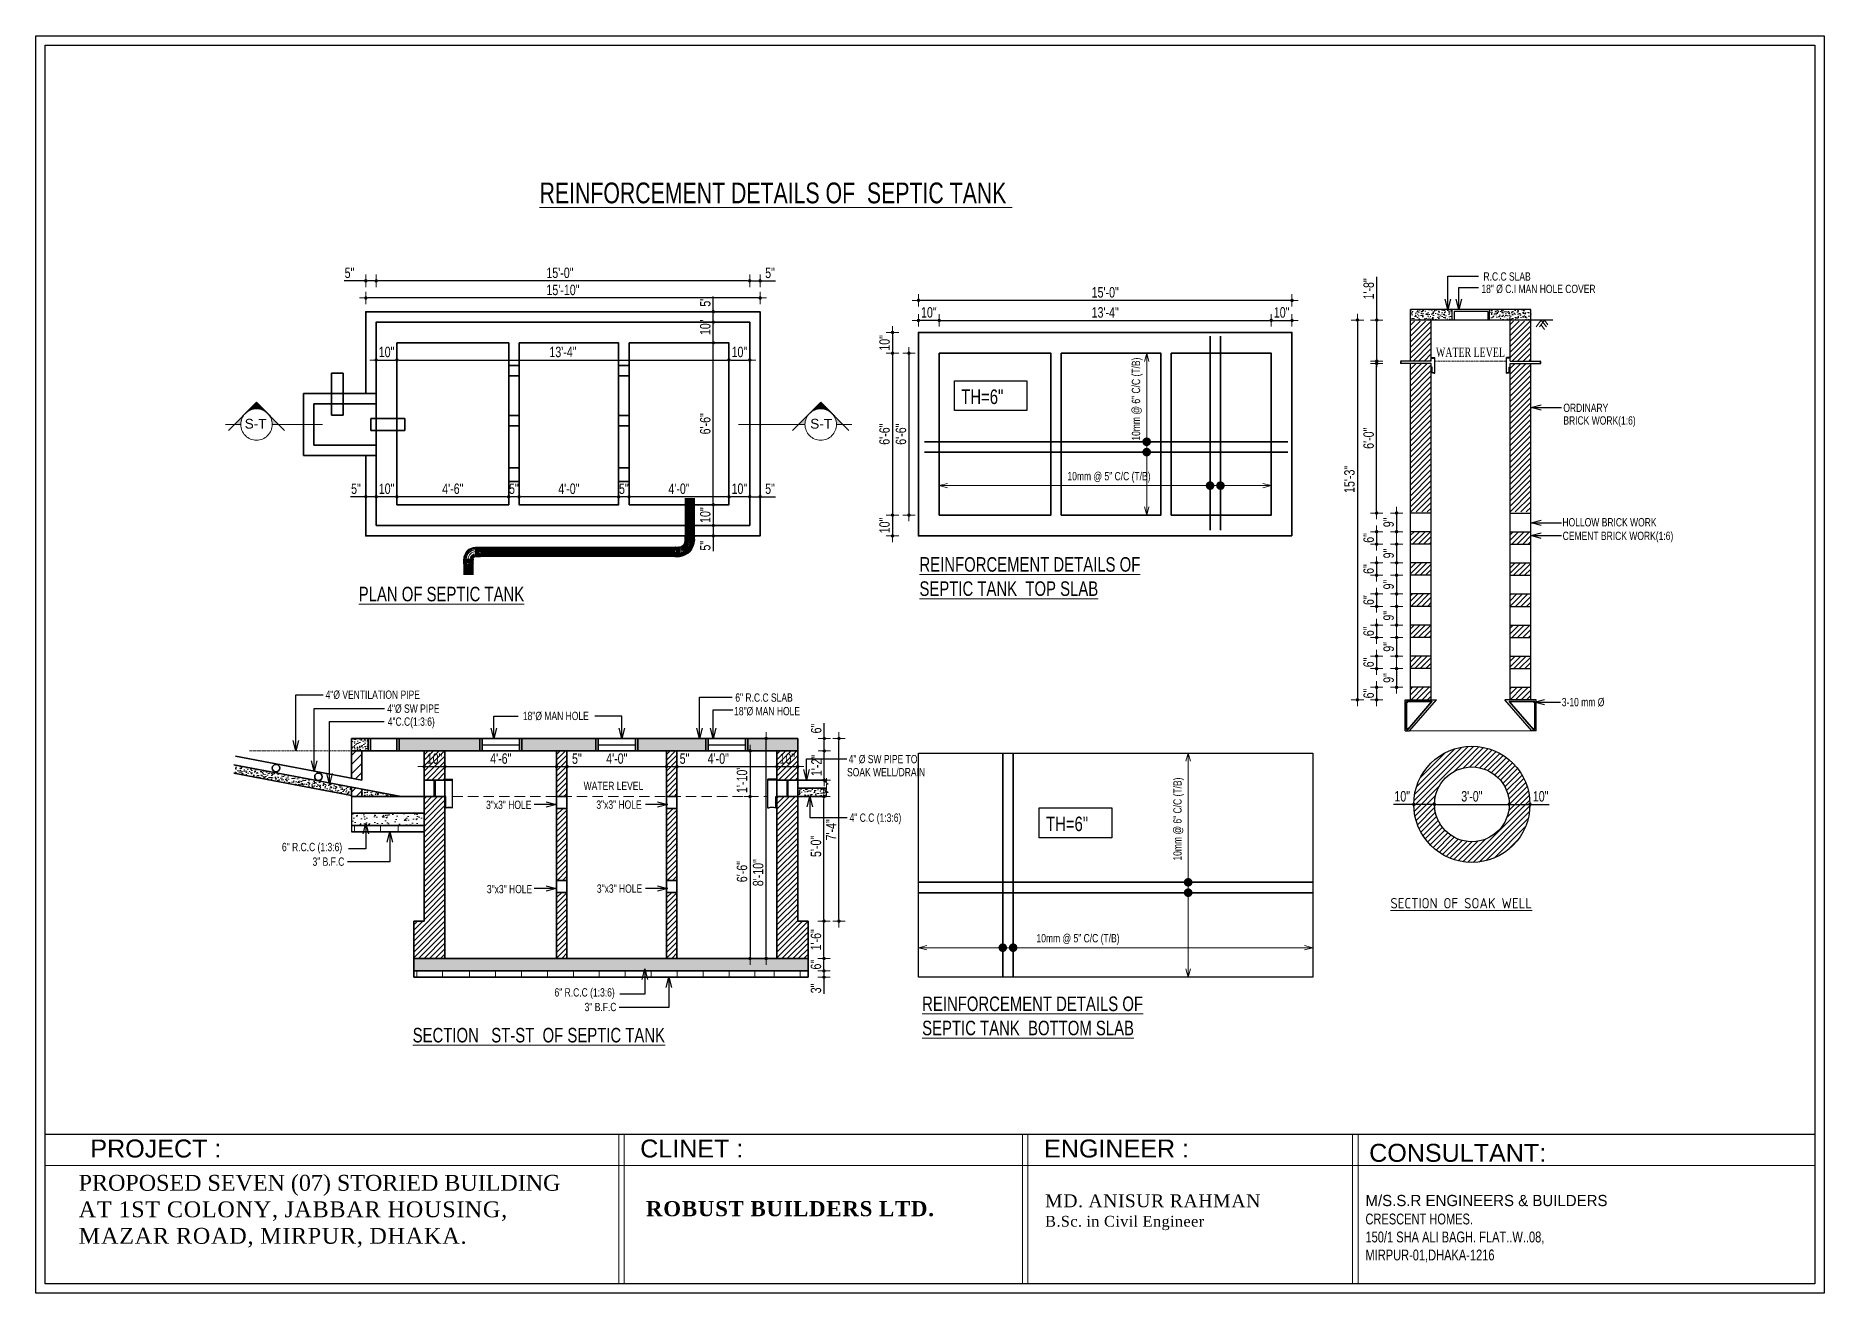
# Model space of a CAD drawing. Extents: x 52891 to 66536, y -48165 to -44533.
# Drawn here: x 65674 to 66536, y -46853 to -46247 of the extents above; entities that cross this region are included whole.
import ezdxf
from ezdxf.enums import TextEntityAlignment as Align

# ---------------------------------------------------------------- set-up
doc = ezdxf.new("R2010")
doc.units = 0
doc.header["$MEASUREMENT"] = 0
doc.header["$PDMODE"] = 3
for name, pattern in [('ACAD_ISO02W100', [15, 12, -3]), ('CENTER', [2, 1.25, -0.25, 0.25, -0.25]), ('DASHED', [0.75, 0.5, -0.25]), ('DASHED2', [9.525, 6.35, -3.175])]:
    doc.linetypes.add(name, pattern=pattern)
doc.layers.get('0').update_dxf_attribs({"lineweight": 13})
doc.layers.get('DEFPOINTS').update_dxf_attribs({"lineweight": 13})
for name, color, linetype, lineweight in [('D', 9, 'DASHED', 13), ('DIM', 8, 'Continuous', 13), ('DIM-18', 163, 'Continuous', 18), ('FOOTING', 101, 'Continuous', 35), ('G', 11, 'CENTER', 20), ('hatch', 252, 'Continuous', 13), ('Leader', 7, 'Continuous', 13), ('line', 7, 'Continuous', 15), ('LINE-1', 8, 'ACAD_ISO02W100', 13), ('P-Hach', 20, 'Continuous', 13), ('REIN', 1, 'Continuous', 13), ('s-mark', 22, 'Continuous', 13), ('SLAB LAY-OUT', 250, 'Continuous', 50), ('TEXT', 7, 'Continuous', 13), ('Text-Line', 165, 'Continuous', 18), ('Text1', 7, 'Continuous', 13), ('WALL', 7, 'Continuous', 30)]:
    doc.layers.add(name, color=color, linetype=linetype, lineweight=lineweight)
doc.layers.add('Layer1', color=174, linetype='Continuous')
for name, color, linetype, lineweight, true_color in [('Pipe', 7, 'Continuous', 13, 0x9500c7), ('ROD 1', 7, 'Continuous', 35, 0xd10000), ('SLAB OUT LINE', 7, 'Continuous', 30, 0x1414ff)]:
    doc.layers.add(name, color=color, linetype=linetype, lineweight=lineweight, true_color=true_color)
doc.styles.add('Arial', font='arial.ttf')
doc.styles.add('ROMANS', font='times.ttf', dxfattribs={"height": 4})
doc.styles.add('RS', font='arial.ttf')
doc.styles.add('RS6', font='times.ttf')
doc.styles.get("Standard").update_dxf_attribs({"font": 'arial.ttf', "width": 0.6, "height": 6})
doc.styles.add('STYLE1-3', font='CALIST.TTF', dxfattribs={"height": 5})
doc.styles.add('STYLE2', font='swisscl.ttf')
doc.styles.add('STYLE20', font='swisscl.ttf')
doc.styles.add('STYLE3', font='isocp3.shx', dxfattribs={"width": 0.75})
doc.dimstyles.new('Copy of 1_8', dxfattribs={"dimtxt": 6, "dimasz": 4, "dimexe": 0.18, "dimexo": 0.0625, "dimgap": 0.5, "dimtad": 0, "dimdec": 0, "dimrnd": 0.125, "dimzin": 3, "dimdsep": 46, "dimtxsty": 'RS6', "dimblk": 'D', "dimcen": 3, "dimse1": 1, "dimse2": 1, "dimclrt": 7, "dimadec": 0, "dimazin": 0, "dimtfac": 1, "dimtdec": 0, "dimtix": 1, "dimtmove": 0, "dimatfit": 3, "dimldrblk": 'OPEN90', "dimfxl": 1, "dimtvp": 0.75, "dimtolj": 1, "dimtzin": 0, "dimarcsym": 0})
doc.dimstyles.new('dim-01', dxfattribs={"dimtxt": 6, "dimasz": 2, "dimexe": 0.18, "dimexo": 0.0625, "dimgap": 0.5, "dimtad": 0, "dimdec": 1, "dimrnd": 0.125, "dimzin": 3, "dimdsep": 46, "dimlunit": 4, "dimtxsty": 'RS6', "dimblk": 'dim-01', "dimcen": 2, "dimse1": 1, "dimse2": 1, "dimclrt": 7, "dimadec": 0, "dimazin": 0, "dimtfac": 1, "dimtdec": 1, "dimtix": 1, "dimtmove": 0, "dimatfit": 3, "dimldrblk": 'dim-01', "dimfxl": 1, "dimtvp": 0.75, "dimtolj": 1, "dimtzin": 0, "dimarcsym": 0})
doc.dimstyles.new('GRID DIM', dxfattribs={"dimtxt": 3.5, "dimasz": 2, "dimexe": 1, "dimexo": 1, "dimgap": 1, "dimtad": 1, "dimdec": 1, "dimzin": 3, "dimdsep": 46, "dimlunit": 4, "dimtxsty": 'STYLE1-3', "dimblk": 'DOTSMALL', "dimcen": 3, "dimdle": 1, "dimclrd": 256, "dimclre": 256, "dimclrt": 256, "dimadec": 0, "dimazin": 0, "dimtfac": 0.8, "dimtdec": 1, "dimtmove": 2, "dimatfit": 3, "dimfxl": 1, "dimtolj": 1, "dimtzin": 3, "dimlwd": -1, "dimlwe": -1, "dimarcsym": 0})
pattern_1 = [(45, (18781.7957, -47349.2662), (-1.325825215, 1.325825215), [])]
pattern_2 = [(45, (18781.7957, -47349.7662), (-1.325825215, 1.325825215), [])]
pattern_3 = [(45, (18735.2395, -47188.5749), (-1.325825215, 1.325825215), [])]

msp = doc.modelspace()

# ---------------------------------------------------------------- texts
at = {"layer": 's-mark', "color": 5, "lineweight": 0, "style": 'RS'}
for p in [(65780.28, -46433.94), (66052.81, -46433.94)]:
    msp.add_text('S-T', height=4.703, dxfattribs=at).set_placement(p, align=Align.MIDDLE_CENTER)
at = {"layer": 'TEXT'}
for s, height, style, p in [('R.C.C SLAB', 4, 'STYLE20', (66371.94, -46364.99)), ('18" %%C C.I MAN HOLE COVER', 4, 'STYLE20', (66370.95, -46370.96)), ('ORDINARY ', 4, 'STYLE20', (66410.44, -46428.28)), ('BRICK WORK(1:6)', 4, 'STYLE20', (66410.44, -46434.37)), ('CEMENT BRICK WORK(1:6)', 4, 'STYLE20', (66410.11, -46489.97)), ('HOLLOW BRICK WORK', 4, 'STYLE20', (66410.01, -46483.42)), ('4"%%C VENTILATION PIPE', 4, 'STYLE20', (65813.99, -46566.52)), ('6" R.C.C SLAB', 4, 'STYLE20', (66011.43, -46567.91)), ('4"%%C SW PIPE', 4, 'STYLE20', (65843.72, -46573.23)), ('18"%%C MAN HOLE', 4, 'STYLE20', (65909.06, -46576.75)), ('18"%%C MAN HOLE', 4, 'STYLE20', (66010.85, -46574.44)), ('3-10 mm %%C ', 4, 'STYLE20', (66409.7, -46570.08)), ('4"C.C(1:3:6)', 4, 'STYLE20', (65843.95, -46579.49)), ('4" %%C SW PIPE TO ', 4, 'STYLE20', (66066.06, -46597.56)), ('WATER LEVEL', 4, 'STYLE20', (65938.33, -46610.45)), ('SOAK WELL/DRAIN', 4, 'STYLE20', (66065.27, -46603.86)), ('3"x3" HOLE', 4, 'STYLE20', (65891.33, -46619.59)), ('3"x3" HOLE', 4, 'STYLE20', (65944.46, -46619.49)), ('4" C.C (1:3:6)', 4, 'STYLE20', (66066.49, -46625.77)), ('6" R.C.C (1:3:6)', 4, 'STYLE20', (65792.94, -46639.93)), ('3" B.F.C', 4, 'STYLE20', (65807.68, -46646.96)), ('3"x3" HOLE', 4, 'STYLE20', (65891.71, -46660.2)), ('3"x3" HOLE', 4, 'STYLE20', (65944.71, -46659.96)), (' %%USECTION OF SOAK WELL', 5, 'STYLE3', (66324.25, -46667.51)), ('6" R.C.C (1:3:6)', 4, 'STYLE20', (65924.29, -46709.98)), ('3" B.F.C', 4, 'STYLE20', (65938.79, -46717.02))]:
    msp.add_text(s, height=height, dxfattribs=dict(at, style=style)).set_placement(p)
at = {"layer": 'TEXT', "ltscale": 0.5, "style": 'ROMANS', "width": 0.7}
msp.add_text('WATER LEVEL', height=4.5083, dxfattribs=at).set_placement((66349.05, -46401.75))
at = {"layer": 'Text1', "style": 'STYLE2'}
for s, height, p in [('%%UREINFORCEMENT DETAILS OF  SEPTIC TANK ', 10, (65917.1, -46327.71)), ('TH=6" ', 7, (66120.28, -46424.44)), ('TH=6" ', 7, (66161.14, -46630.27)), (' %%USECTION   ST-ST  OF SEPTIC TANK', 7, (65853.95, -46732.08))]:
    msp.add_text(s, height=height, dxfattribs=at).set_placement(p)
at = {"layer": 'Text1', "char_height": 7, "attachment_point": 1, "style": 'STYLE2'}
for s, insert, width in [('{\\LREINFORCEMENT DETAILS OF \\PSEPTIC TANK  TOP SLAB}', (66100.16, -46498.23), 347.2977), ('{\\LPLAN OF SEPTIC TANK}', (65829.95, -46512.52), 460.5912), ('{\\LREINFORCEMENT DETAILS OF \\PSEPTIC TANK  BOTTOM SLAB}', (66101.46, -46709.97), 347.2977)]:
    msp.add_mtext(s, dxfattribs=dict(at, insert=insert, width=width))

# ---------------------------------------------------------------- blocks, each defined once
blk = doc.blocks.new('dim-01')
at = {"layer": 'line', "linetype": 'Continuous'}
for p, q in [((-3, 0), (3, 0)), ((0, 3), (0, -3))]:
    blk.add_line(p, q, dxfattribs=at)
at = {"layer": 'line', "color": 6, "linetype": 'Continuous', "const_width": 0.825}
blk.add_lwpolyline([(-0.41, 0, 1), (0.41, 0, 1)], format="xyb", close=True, dxfattribs=at)
blk = doc.blocks.new('*D1920')
at = {"layer": 'DEFPOINTS', "color": 0}
for p in [(66320.47, -46404.92), (66336.77, -46404.92), (66336.77, -46476.97)]:
    blk.add_point(p, dxfattribs=at)
at = {"layer": 'DIM-18', "color": 0, "lineweight": -2}
blk.add_line((66320.47, -46475.97), (66320.47, -46405.92), dxfattribs=at)
for p, rotation in [((66320.47, -46404.92), 90), ((66320.47, -46476.97), 270)]:
    blk.add_blockref('dim-01', p, dxfattribs=dict(at, rotation=rotation))
at = {"layer": 'DIM-18', "color": 7, "insert": (66316.63, -46440.94), "char_height": 5, "attachment_point": 5, "rotation": 90, "style": 'STYLE20'}
blk.add_mtext('\\A1;6\'-0"', dxfattribs=at)
blk = doc.blocks.new('*D1921')
at = {"layer": 'DEFPOINTS', "color": 0}
for p in [(66336.77, -46515.97), (66320.47, -46521.97), (66336.77, -46521.97)]:
    blk.add_point(p, dxfattribs=at)
at = {"layer": 'DIM-18', "color": 0, "lineweight": -2}
blk.add_line((66320.47, -46516.97), (66320.47, -46520.97), dxfattribs=at)
for p, rotation in [((66320.47, -46515.97), 90), ((66320.47, -46521.97), 270)]:
    blk.add_blockref('dim-01', p, dxfattribs=dict(at, rotation=rotation))
at = {"layer": 'DIM-18', "color": 7, "insert": (66316.63, -46518.97), "char_height": 5, "attachment_point": 5, "rotation": 90, "style": 'STYLE20'}
blk.add_mtext('\\A1;6"', dxfattribs=at)
blk = doc.blocks.new('*D1922')
at = {"layer": 'DEFPOINTS', "color": 0}
for p in [(66336.77, -46551.97), (66330.1, -46560.97), (66336.77, -46560.97)]:
    blk.add_point(p, dxfattribs=at)
at = {"layer": 'DIM-18', "color": 0, "lineweight": -2}
blk.add_line((66330.1, -46552.97), (66330.1, -46559.97), dxfattribs=at)
for p, rotation in [((66330.1, -46551.97), 90), ((66330.1, -46560.97), 270)]:
    blk.add_blockref('dim-01', p, dxfattribs=dict(at, rotation=rotation))
at = {"layer": 'DIM-18', "color": 7, "insert": (66326.26, -46556.47), "char_height": 5, "attachment_point": 5, "rotation": 90, "style": 'STYLE20'}
blk.add_mtext('\\A1;9"', dxfattribs=at)
blk = doc.blocks.new('*D1923')
at = {"layer": 'DEFPOINTS', "color": 0}
for p in [(66336.77, -46560.97), (66320.47, -46566.97), (66336.77, -46566.97)]:
    blk.add_point(p, dxfattribs=at)
at = {"layer": 'DIM-18', "color": 0, "lineweight": -2}
blk.add_line((66320.47, -46561.97), (66320.47, -46565.97), dxfattribs=at)
for p, rotation in [((66320.47, -46560.97), 90), ((66320.47, -46566.97), 270)]:
    blk.add_blockref('dim-01', p, dxfattribs=dict(at, rotation=rotation))
at = {"layer": 'DIM-18', "color": 7, "insert": (66316.63, -46563.97), "char_height": 5, "attachment_point": 5, "rotation": 90, "style": 'STYLE20'}
blk.add_mtext('\\A1;6"', dxfattribs=at)
blk = doc.blocks.new('REINDO')
at = {"layer": 'REIN', "const_width": 0.25}
blk.add_lwpolyline([(-0.125, 0, 1), (0.125, 0, 1)], format="xyb", close=True, dxfattribs=at)
blk = doc.blocks.new('*D1924')
at = {"layer": 'DEFPOINTS', "color": 0}
for p in [(66336.77, -46536.97), (66330.1, -46545.97), (66336.77, -46545.97)]:
    blk.add_point(p, dxfattribs=at)
at = {"layer": 'DIM-18', "color": 0, "lineweight": -2}
blk.add_line((66330.1, -46537.97), (66330.1, -46544.97), dxfattribs=at)
for p, rotation in [((66330.1, -46536.97), 90), ((66330.1, -46545.97), 270)]:
    blk.add_blockref('dim-01', p, dxfattribs=dict(at, rotation=rotation))
at = {"layer": 'DIM-18', "color": 7, "insert": (66326.26, -46541.47), "char_height": 5, "attachment_point": 5, "rotation": 90, "style": 'STYLE20'}
blk.add_mtext('\\A1;9"', dxfattribs=at)
blk = doc.blocks.new('*D1925')
at = {"layer": 'DEFPOINTS', "color": 0}
for p in [(66320.47, -46536.97), (66336.77, -46530.97), (66336.77, -46536.97)]:
    blk.add_point(p, dxfattribs=at)
at = {"layer": 'DIM-18', "color": 0, "lineweight": -2}
blk.add_line((66320.47, -46531.97), (66320.47, -46535.97), dxfattribs=at)
for p, rotation in [((66320.47, -46530.97), 90), ((66320.47, -46536.97), 270)]:
    blk.add_blockref('dim-01', p, dxfattribs=dict(at, rotation=rotation))
at = {"layer": 'DIM-18', "color": 7, "insert": (66316.63, -46533.97), "char_height": 5, "attachment_point": 5, "rotation": 90, "style": 'STYLE20'}
blk.add_mtext('\\A1;6"', dxfattribs=at)
blk = doc.blocks.new('*D1926')
at = {"layer": 'DEFPOINTS', "color": 0}
for p in [(66336.77, -46545.97), (66320.47, -46551.97), (66336.77, -46551.97)]:
    blk.add_point(p, dxfattribs=at)
at = {"layer": 'DIM-18', "color": 0, "lineweight": -2}
blk.add_line((66320.47, -46546.97), (66320.47, -46550.97), dxfattribs=at)
for p, rotation in [((66320.47, -46545.97), 90), ((66320.47, -46551.97), 270)]:
    blk.add_blockref('dim-01', p, dxfattribs=dict(at, rotation=rotation))
at = {"layer": 'DIM-18', "color": 7, "insert": (66316.63, -46548.97), "char_height": 5, "attachment_point": 5, "rotation": 90, "style": 'STYLE20'}
blk.add_mtext('\\A1;6"', dxfattribs=at)
blk = doc.blocks.new('*D1927')
at = {"layer": 'DEFPOINTS', "color": 0}
for p in [(66336.77, -46521.97), (66330.1, -46530.97), (66336.77, -46530.97)]:
    blk.add_point(p, dxfattribs=at)
at = {"layer": 'DIM-18', "color": 0, "lineweight": -2}
blk.add_line((66330.1, -46522.97), (66330.1, -46529.97), dxfattribs=at)
for p, rotation in [((66330.1, -46521.97), 90), ((66330.1, -46530.97), 270)]:
    blk.add_blockref('dim-01', p, dxfattribs=dict(at, rotation=rotation))
at = {"layer": 'DIM-18', "color": 7, "insert": (66326.26, -46526.47), "char_height": 5, "attachment_point": 5, "rotation": 90, "style": 'STYLE20'}
blk.add_mtext('\\A1;9"', dxfattribs=at)
blk = doc.blocks.new('*D1928')
at = {"layer": 'DEFPOINTS', "color": 0}
for p in [(66336.77, -46476.97), (66330.1, -46485.97), (66336.77, -46485.97)]:
    blk.add_point(p, dxfattribs=at)
at = {"layer": 'DIM-18', "color": 0, "lineweight": -2}
blk.add_line((66330.1, -46477.97), (66330.1, -46484.97), dxfattribs=at)
for p, rotation in [((66330.1, -46476.97), 90), ((66330.1, -46485.97), 270)]:
    blk.add_blockref('dim-01', p, dxfattribs=dict(at, rotation=rotation))
at = {"layer": 'DIM-18', "color": 7, "insert": (66326.26, -46481.47), "char_height": 5, "attachment_point": 5, "rotation": 90, "style": 'STYLE20'}
blk.add_mtext('\\A1;9"', dxfattribs=at)
blk = doc.blocks.new('*D1929')
at = {"layer": 'DEFPOINTS', "color": 0}
for p in [(66336.77, -46491.97), (66330.1, -46500.97), (66336.77, -46500.97)]:
    blk.add_point(p, dxfattribs=at)
at = {"layer": 'DIM-18', "color": 0, "lineweight": -2}
blk.add_line((66330.1, -46492.97), (66330.1, -46499.97), dxfattribs=at)
for p, rotation in [((66330.1, -46491.97), 90), ((66330.1, -46500.97), 270)]:
    blk.add_blockref('dim-01', p, dxfattribs=dict(at, rotation=rotation))
at = {"layer": 'DIM-18', "color": 7, "insert": (66326.26, -46496.47), "char_height": 5, "attachment_point": 5, "rotation": 90, "style": 'STYLE20'}
blk.add_mtext('\\A1;9"', dxfattribs=at)
blk = doc.blocks.new('*D1930')
at = {"layer": 'DEFPOINTS', "color": 0}
for p in [(66336.77, -46506.97), (66330.1, -46515.97), (66336.77, -46515.97)]:
    blk.add_point(p, dxfattribs=at)
at = {"layer": 'DIM-18', "color": 0, "lineweight": -2}
blk.add_line((66330.1, -46507.97), (66330.1, -46514.97), dxfattribs=at)
for p, rotation in [((66330.1, -46506.97), 90), ((66330.1, -46515.97), 270)]:
    blk.add_blockref('dim-01', p, dxfattribs=dict(at, rotation=rotation))
at = {"layer": 'DIM-18', "color": 7, "insert": (66326.26, -46511.47), "char_height": 5, "attachment_point": 5, "rotation": 90, "style": 'STYLE20'}
blk.add_mtext('\\A1;9"', dxfattribs=at)
blk = doc.blocks.new('*D1931')
at = {"layer": 'DEFPOINTS', "color": 0}
for p in [(66336.77, -46500.97), (66320.47, -46506.97), (66336.77, -46506.97)]:
    blk.add_point(p, dxfattribs=at)
at = {"layer": 'DIM-18', "color": 0, "lineweight": -2}
blk.add_line((66320.47, -46501.97), (66320.47, -46505.97), dxfattribs=at)
for p, rotation in [((66320.47, -46500.97), 90), ((66320.47, -46506.97), 270)]:
    blk.add_blockref('dim-01', p, dxfattribs=dict(at, rotation=rotation))
at = {"layer": 'DIM-18', "color": 7, "insert": (66316.63, -46503.97), "char_height": 5, "attachment_point": 5, "rotation": 90, "style": 'STYLE20'}
blk.add_mtext('\\A1;6"', dxfattribs=at)
blk = doc.blocks.new('*D1932')
at = {"layer": 'DEFPOINTS', "color": 0}
for p in [(66336.77, -46485.97), (66320.47, -46491.97), (66336.77, -46491.97)]:
    blk.add_point(p, dxfattribs=at)
at = {"layer": 'DIM-18', "color": 0, "lineweight": -2}
blk.add_line((66320.47, -46486.97), (66320.47, -46490.97), dxfattribs=at)
for p, rotation in [((66320.47, -46485.97), 90), ((66320.47, -46491.97), 270)]:
    blk.add_blockref('dim-01', p, dxfattribs=dict(at, rotation=rotation))
at = {"layer": 'DIM-18', "color": 7, "insert": (66316.63, -46488.97), "char_height": 5, "attachment_point": 5, "rotation": 90, "style": 'STYLE20'}
blk.add_mtext('\\A1;6"', dxfattribs=at)
blk = doc.blocks.new('*D1933')
at = {"layer": 'DEFPOINTS', "color": 0}
for p in [(66320.51, -46383.97), (66336.77, -46383.97), (66336.77, -46403.73)]:
    blk.add_point(p, dxfattribs=at)
at = {"layer": 'DIM-18', "color": 0, "lineweight": -2}
for p, q in [((66320.51, -46383.97), (66320.51, -46363.18)), ((66320.51, -46402.73), (66320.51, -46384.97))]:
    blk.add_line(p, q, dxfattribs=at)
for p, rotation in [((66320.51, -46383.97), 90), ((66320.51, -46403.73), 270)]:
    blk.add_blockref('dim-01', p, dxfattribs=dict(at, rotation=rotation))
at = {"layer": 'DIM-18', "color": 7, "insert": (66316.67, -46368.96), "char_height": 5, "attachment_point": 5, "rotation": 90, "style": 'STYLE20'}
blk.add_mtext('\\A1;1\'-8"', dxfattribs=at)
blk = doc.blocks.new('*D1934')
at = {"layer": 'DEFPOINTS', "color": 0}
for p in [(66018.37, -46365.09), (66023.37, -46381.25), (66018.37, -46386.25)]:
    blk.add_point(p, dxfattribs=at)
at = {"layer": 'DIM-18', "color": 0, "lineweight": -2}
for p, q in [((66019.37, -46365.09), (66022.37, -46365.09)), ((66023.37, -46365.09), (66030.78, -46365.09))]:
    blk.add_line(p, q, dxfattribs=at)
at = {"layer": 'DIM-18', "color": 0, "lineweight": -2, "rotation": 180}
blk.add_blockref('dim-01', (66018.37, -46365.09), dxfattribs=at)
at = {"layer": 'DIM-18', "color": 0, "lineweight": -2}
blk.add_blockref('dim-01', (66023.37, -46365.09), dxfattribs=at)
at = {"layer": 'DIM-18', "color": 7, "insert": (66028.14, -46361.27), "char_height": 5, "attachment_point": 5, "style": 'STYLE20'}
blk.add_mtext('\\A1;5"', dxfattribs=at)
blk = doc.blocks.new('*D1935')
at = {"layer": 'DEFPOINTS', "color": 0}
for p in [(65838.37, -46365.09), (65838.37, -46386.25), (66018.37, -46386.25)]:
    blk.add_point(p, dxfattribs=at)
at = {"layer": 'DIM-18', "color": 0, "lineweight": -2}
blk.add_line((66017.37, -46365.09), (65839.37, -46365.09), dxfattribs=at)
at = {"layer": 'DIM-18', "color": 0, "lineweight": -2, "rotation": 180}
blk.add_blockref('dim-01', (65838.37, -46365.09), dxfattribs=at)
at = {"layer": 'DIM-18', "color": 0, "lineweight": -2}
blk.add_blockref('dim-01', (66018.37, -46365.09), dxfattribs=at)
at = {"layer": 'DIM-18', "color": 7, "insert": (65926.91, -46361.25), "char_height": 5, "attachment_point": 5, "style": 'STYLE20'}
blk.add_mtext('\\A1;15\'-0"', dxfattribs=at)
blk = doc.blocks.new('*D1936')
at = {"layer": 'DEFPOINTS', "color": 0}
for p in [(65833.37, -46365.09), (65833.37, -46381.25), (65838.37, -46386.25)]:
    blk.add_point(p, dxfattribs=at)
at = {"layer": 'DIM-18', "color": 0, "lineweight": -2}
for p, q in [((65833.37, -46365.09), (65822.88, -46365.09)), ((65837.37, -46365.09), (65834.37, -46365.09))]:
    blk.add_line(p, q, dxfattribs=at)
at = {"layer": 'DIM-18', "color": 0, "lineweight": -2, "rotation": 180}
blk.add_blockref('dim-01', (65833.37, -46365.09), dxfattribs=at)
at = {"layer": 'DIM-18', "color": 0, "lineweight": -2}
blk.add_blockref('dim-01', (65838.37, -46365.09), dxfattribs=at)
at = {"layer": 'DIM-18', "color": 7, "insert": (65825.51, -46361.27), "char_height": 5, "attachment_point": 5, "style": 'STYLE20'}
blk.add_mtext('\\A1;5"', dxfattribs=at)
blk = doc.blocks.new('*D1937')
at = {"layer": 'DEFPOINTS', "color": 0}
for p in [(65833.37, -46373.34), (65833.37, -46379.97), (66023.37, -46379.97)]:
    blk.add_point(p, dxfattribs=at)
at = {"layer": 'DIM-18', "color": 0, "lineweight": -2}
blk.add_line((66022.37, -46373.34), (65834.37, -46373.34), dxfattribs=at)
at = {"layer": 'DIM-18', "color": 0, "lineweight": -2, "rotation": 180}
blk.add_blockref('dim-01', (65833.37, -46373.34), dxfattribs=at)
at = {"layer": 'DIM-18', "color": 0, "lineweight": -2}
blk.add_blockref('dim-01', (66023.37, -46373.34), dxfattribs=at)
at = {"layer": 'DIM-18', "color": 7, "insert": (65928.37, -46369.5), "char_height": 5, "attachment_point": 5, "style": 'STYLE20'}
blk.add_mtext('\\A1;15\'-10"', dxfattribs=at)
blk = doc.blocks.new('*D1938')
at = {"layer": 'DEFPOINTS', "color": 0}
for p in [(66008.37, -46469.13), (66008.37, -46472.97), (66018.37, -46473.46)]:
    blk.add_point(p, dxfattribs=at)
at = {"layer": 'DIM-18', "color": 0, "lineweight": -2}
blk.add_line((66017.37, -46469.13), (66009.37, -46469.13), dxfattribs=at)
at = {"layer": 'DIM-18', "color": 0, "lineweight": -2, "rotation": 180}
blk.add_blockref('dim-01', (66008.37, -46469.13), dxfattribs=at)
at = {"layer": 'DIM-18', "color": 0, "lineweight": -2}
blk.add_blockref('dim-01', (66018.37, -46469.13), dxfattribs=at)
at = {"layer": 'DIM-18', "color": 7, "insert": (66013.37, -46465.29), "char_height": 5, "attachment_point": 5, "style": 'STYLE20'}
blk.add_mtext('\\A1;10"', dxfattribs=at)
blk = doc.blocks.new('*D1939')
at = {"layer": 'DEFPOINTS', "color": 0}
for p in [(65960.21, -46469.13), (65960.21, -46472.97), (66008.37, -46472.97)]:
    blk.add_point(p, dxfattribs=at)
at = {"layer": 'DIM-18', "color": 0, "lineweight": -2}
blk.add_line((66007.37, -46469.13), (65961.21, -46469.13), dxfattribs=at)
at = {"layer": 'DIM-18', "color": 0, "lineweight": -2, "rotation": 180}
blk.add_blockref('dim-01', (65960.21, -46469.13), dxfattribs=at)
at = {"layer": 'DIM-18', "color": 0, "lineweight": -2}
blk.add_blockref('dim-01', (66008.37, -46469.13), dxfattribs=at)
at = {"layer": 'DIM-18', "color": 7, "insert": (65984.29, -46465.29), "char_height": 5, "attachment_point": 5, "style": 'STYLE20'}
blk.add_mtext('\\A1;4\'-0"', dxfattribs=at)
blk = doc.blocks.new('*D1940')
at = {"layer": 'DEFPOINTS', "color": 0}
for p in [(65955.21, -46461.7), (65955.21, -46469.13), (65960.21, -46472.97)]:
    blk.add_point(p, dxfattribs=at)
at = {"layer": 'DIM-18', "color": 0, "lineweight": -2}
blk.add_line((65959.21, -46469.13), (65956.21, -46469.13), dxfattribs=at)
at = {"layer": 'DIM-18', "color": 0, "lineweight": -2, "rotation": 180}
blk.add_blockref('dim-01', (65955.21, -46469.13), dxfattribs=at)
at = {"layer": 'DIM-18', "color": 0, "lineweight": -2}
blk.add_blockref('dim-01', (65960.21, -46469.13), dxfattribs=at)
at = {"layer": 'DIM-18', "color": 7, "insert": (65957.71, -46465.3), "char_height": 5, "attachment_point": 5, "style": 'STYLE20'}
blk.add_mtext('\\A1;5"', dxfattribs=at)
blk = doc.blocks.new('*D1941')
at = {"layer": 'DEFPOINTS', "color": 0}
for p in [(65907.21, -46461.7), (65907.21, -46469.13), (65955.21, -46461.7)]:
    blk.add_point(p, dxfattribs=at)
at = {"layer": 'DIM-18', "color": 0, "lineweight": -2}
blk.add_line((65954.21, -46469.13), (65908.21, -46469.13), dxfattribs=at)
at = {"layer": 'DIM-18', "color": 0, "lineweight": -2, "rotation": 180}
blk.add_blockref('dim-01', (65907.21, -46469.13), dxfattribs=at)
at = {"layer": 'DIM-18', "color": 0, "lineweight": -2}
blk.add_blockref('dim-01', (65955.21, -46469.13), dxfattribs=at)
at = {"layer": 'DIM-18', "color": 7, "insert": (65931.21, -46465.29), "char_height": 5, "attachment_point": 5, "style": 'STYLE20'}
blk.add_mtext('\\A1;4\'-0"', dxfattribs=at)
blk = doc.blocks.new('*D1942')
at = {"layer": 'DEFPOINTS', "color": 0}
for p in [(65902.21, -46464.17), (65902.21, -46469.13), (65907.21, -46464.17)]:
    blk.add_point(p, dxfattribs=at)
at = {"layer": 'DIM-18', "color": 0, "lineweight": -2}
blk.add_line((65906.21, -46469.13), (65903.21, -46469.13), dxfattribs=at)
at = {"layer": 'DIM-18', "color": 0, "lineweight": -2, "rotation": 180}
blk.add_blockref('dim-01', (65902.21, -46469.13), dxfattribs=at)
at = {"layer": 'DIM-18', "color": 0, "lineweight": -2}
blk.add_blockref('dim-01', (65907.21, -46469.13), dxfattribs=at)
at = {"layer": 'DIM-18', "color": 7, "insert": (65904.71, -46465.3), "char_height": 5, "attachment_point": 5, "style": 'STYLE20'}
blk.add_mtext('\\A1;5"', dxfattribs=at)
blk = doc.blocks.new('*D1943')
at = {"layer": 'DEFPOINTS', "color": 0}
for p in [(65848.37, -46464.17), (65848.37, -46469.13), (65902.21, -46464.17)]:
    blk.add_point(p, dxfattribs=at)
at = {"layer": 'DIM-18', "color": 0, "lineweight": -2}
blk.add_line((65901.21, -46469.13), (65849.37, -46469.13), dxfattribs=at)
at = {"layer": 'DIM-18', "color": 0, "lineweight": -2, "rotation": 180}
blk.add_blockref('dim-01', (65848.37, -46469.13), dxfattribs=at)
at = {"layer": 'DIM-18', "color": 0, "lineweight": -2}
blk.add_blockref('dim-01', (65902.21, -46469.13), dxfattribs=at)
at = {"layer": 'DIM-18', "color": 7, "insert": (65875.29, -46465.29), "char_height": 5, "attachment_point": 5, "style": 'STYLE20'}
blk.add_mtext('\\A1;4\'-6"', dxfattribs=at)
blk = doc.blocks.new('*D1944')
at = {"layer": 'DEFPOINTS', "color": 0}
for p in [(65838.37, -46464.17), (65838.37, -46469.13), (65848.37, -46464.17)]:
    blk.add_point(p, dxfattribs=at)
at = {"layer": 'DIM-18', "color": 0, "lineweight": -2}
blk.add_line((65847.37, -46469.13), (65839.37, -46469.13), dxfattribs=at)
at = {"layer": 'DIM-18', "color": 0, "lineweight": -2, "rotation": 180}
blk.add_blockref('dim-01', (65838.37, -46469.13), dxfattribs=at)
at = {"layer": 'DIM-18', "color": 0, "lineweight": -2}
blk.add_blockref('dim-01', (65848.37, -46469.13), dxfattribs=at)
at = {"layer": 'DIM-18', "color": 7, "insert": (65843.37, -46465.29), "char_height": 5, "attachment_point": 5, "style": 'STYLE20'}
blk.add_mtext('\\A1;10"', dxfattribs=at)
blk = doc.blocks.new('*D1945')
at = {"layer": 'DEFPOINTS', "color": 0}
for p in [(65833.37, -46464.54), (65833.37, -46469.13), (65838.37, -46464.17)]:
    blk.add_point(p, dxfattribs=at)
at = {"layer": 'DIM-18', "color": 0, "lineweight": -2}
for p, q in [((65833.37, -46469.13), (65825.97, -46469.13)), ((65837.37, -46469.13), (65834.37, -46469.13))]:
    blk.add_line(p, q, dxfattribs=at)
at = {"layer": 'DIM-18', "color": 0, "lineweight": -2, "rotation": 180}
blk.add_blockref('dim-01', (65833.37, -46469.13), dxfattribs=at)
at = {"layer": 'DIM-18', "color": 0, "lineweight": -2}
blk.add_blockref('dim-01', (65838.37, -46469.13), dxfattribs=at)
at = {"layer": 'DIM-18', "color": 7, "insert": (65828.61, -46465.3), "char_height": 5, "attachment_point": 5, "style": 'STYLE20'}
blk.add_mtext('\\A1;5"', dxfattribs=at)
blk = doc.blocks.new('*D1946')
at = {"layer": 'DEFPOINTS', "color": 0}
for p in [(66000.8, -46394.97), (66008.37, -46394.97), (66009.88, -46472.97)]:
    blk.add_point(p, dxfattribs=at)
at = {"layer": 'DIM-18', "color": 0, "lineweight": -2}
blk.add_line((66000.8, -46471.97), (66000.8, -46395.97), dxfattribs=at)
for p, rotation in [((66000.8, -46394.97), 90), ((66000.8, -46472.97), 270)]:
    blk.add_blockref('dim-01', p, dxfattribs=dict(at, rotation=rotation))
at = {"layer": 'DIM-18', "color": 7, "insert": (65996.96, -46433.97), "char_height": 5, "attachment_point": 5, "rotation": 90, "style": 'STYLE20'}
blk.add_mtext('\\A1;6\'-6"', dxfattribs=at)
blk = doc.blocks.new('*D1947')
at = {"layer": 'DEFPOINTS', "color": 0}
for p in [(65999.29, -46384.97), (66000.8, -46384.97), (66008.37, -46394.97)]:
    blk.add_point(p, dxfattribs=at)
at = {"layer": 'DIM-18', "color": 0, "lineweight": -2}
blk.add_line((66000.8, -46393.97), (66000.8, -46385.97), dxfattribs=at)
for p, rotation in [((66000.8, -46384.97), 90), ((66000.8, -46394.97), 270)]:
    blk.add_blockref('dim-01', p, dxfattribs=dict(at, rotation=rotation))
at = {"layer": 'DIM-18', "color": 7, "insert": (65996.96, -46387.47), "char_height": 5, "attachment_point": 5, "rotation": 90, "style": 'STYLE20'}
blk.add_mtext('\\A1;10"', dxfattribs=at)
blk = doc.blocks.new('*D1948')
at = {"layer": 'DEFPOINTS', "color": 0}
for p in [(66009.88, -46472.97), (66000.8, -46482.97), (66009.88, -46482.97)]:
    blk.add_point(p, dxfattribs=at)
at = {"layer": 'DIM-18', "color": 0, "lineweight": -2}
blk.add_line((66000.8, -46473.97), (66000.8, -46481.97), dxfattribs=at)
for p, rotation in [((66000.8, -46472.97), 90), ((66000.8, -46482.97), 270)]:
    blk.add_blockref('dim-01', p, dxfattribs=dict(at, rotation=rotation))
at = {"layer": 'DIM-18', "color": 7, "insert": (65996.96, -46477.97), "char_height": 5, "attachment_point": 5, "rotation": 90, "style": 'STYLE20'}
blk.add_mtext('\\A1;10"', dxfattribs=at)
blk = doc.blocks.new('*D1949')
at = {"layer": 'DEFPOINTS', "color": 0}
for p in [(66000.8, -46482.97), (66000.8, -46487.97), (66000.8, -46487.97)]:
    blk.add_point(p, dxfattribs=at)
at = {"layer": 'DIM-18', "color": 0, "lineweight": -2}
for p, q in [((66000.8, -46483.97), (66000.8, -46486.97)), ((66000.8, -46487.97), (66000.8, -46495.37))]:
    blk.add_line(p, q, dxfattribs=at)
for p, rotation in [((66000.8, -46482.97), 90), ((66000.8, -46487.97), 270)]:
    blk.add_blockref('dim-01', p, dxfattribs=dict(at, rotation=rotation))
at = {"layer": 'DIM-18', "color": 7, "insert": (65996.97, -46492.74), "char_height": 5, "attachment_point": 5, "rotation": 90, "style": 'STYLE20'}
blk.add_mtext('\\A1;5"', dxfattribs=at)
blk = doc.blocks.new('*D1950')
at = {"layer": 'DEFPOINTS', "color": 0}
for p in [(66018.37, -46469.13), (66018.37, -46473.46), (66023.37, -46473.68)]:
    blk.add_point(p, dxfattribs=at)
at = {"layer": 'DIM-18', "color": 0, "lineweight": -2}
for p, q in [((66019.37, -46469.13), (66022.37, -46469.13)), ((66023.37, -46469.13), (66030.78, -46469.13))]:
    blk.add_line(p, q, dxfattribs=at)
at = {"layer": 'DIM-18', "color": 0, "lineweight": -2, "rotation": 180}
blk.add_blockref('dim-01', (66018.37, -46469.13), dxfattribs=at)
at = {"layer": 'DIM-18', "color": 0, "lineweight": -2}
blk.add_blockref('dim-01', (66023.37, -46469.13), dxfattribs=at)
at = {"layer": 'DIM-18', "color": 7, "insert": (66028.14, -46465.3), "char_height": 5, "attachment_point": 5, "style": 'STYLE20'}
blk.add_mtext('\\A1;5"', dxfattribs=at)
blk = doc.blocks.new('*D1951')
at = {"layer": 'DEFPOINTS', "color": 0}
for p in [(66000.8, -46379.97), (66004.08, -46379.97), (66003.8, -46384.97)]:
    blk.add_point(p, dxfattribs=at)
at = {"layer": 'DIM-18', "color": 0, "lineweight": -2}
for p, q in [((66000.8, -46379.97), (66000.8, -46372.56)), ((66000.8, -46383.97), (66000.8, -46380.97))]:
    blk.add_line(p, q, dxfattribs=at)
for p, rotation in [((66000.8, -46379.97), 90), ((66000.8, -46384.97), 270)]:
    blk.add_blockref('dim-01', p, dxfattribs=dict(at, rotation=rotation))
at = {"layer": 'DIM-18', "color": 7, "insert": (65996.97, -46375.2), "char_height": 5, "attachment_point": 5, "rotation": 90, "style": 'STYLE20'}
blk.add_mtext('\\A1;5"', dxfattribs=at)
blk = doc.blocks.new('fdgdfgh')
at = {"layer": 'LINE-1', "ltscale": 0.2}
for p, q in [((4309.09, -1657.99), (4309.09, -1657.86)), ((4309.09, -1658.24), (4309.09, -1658.36)), ((4309.09, -1659.64), (4309.09, -1659.77)), ((4313.84, -1659.64), (4309.09, -1659.64)), ((4313.84, -1659.77), (4309.09, -1659.77)), ((4313.78, -1660.14), (4309.15, -1660.14)), ((4313.84, -1657.99), (4313.84, -1657.86)), ((4313.84, -1658.24), (4313.84, -1658.36)), ((4313.84, -1659.64), (4313.84, -1659.77))]:
    blk.add_line(p, q, dxfattribs=at)
at = {"layer": 'P-Hach', "color": 254}
for p, q in [((4309.15, -1657.99), (4309.15, -1658.24)), ((4309.15, -1658.36), (4309.15, -1659.64)), ((4309.15, -1659.77), (4309.15, -1660.14)), ((4309.18, -1658.36), (4309.18, -1659.64)), ((4309.25, -1658.36), (4309.25, -1659.64)), ((4309.35, -1658.36), (4309.35, -1659.64)), ((4309.65, -1658.36), (4309.65, -1659.64)), ((4309.85, -1659.64), (4309.85, -1658.36)), ((4310.22, -1659.64), (4310.22, -1658.36)), ((4310.6, -1659.64), (4310.6, -1658.36)), ((4310.97, -1659.64), (4310.97, -1658.36)), ((4311.47, -1659.64), (4311.47, -1658.36)), ((4311.91, -1659.64), (4311.91, -1658.36)), ((4312.27, -1659.64), (4312.27, -1658.36)), ((4312.66, -1659.64), (4312.66, -1658.36)), ((4313.08, -1659.64), (4313.08, -1658.36)), ((4313.28, -1658.36), (4313.28, -1659.64)), ((4313.58, -1658.36), (4313.58, -1659.64)), ((4313.68, -1658.36), (4313.68, -1659.64)), ((4313.75, -1658.36), (4313.75, -1659.64)), ((4313.78, -1657.99), (4313.78, -1658.24)), ((4313.78, -1658.36), (4313.78, -1659.64)), ((4313.78, -1658.36), (4313.78, -1659.64)), ((4313.78, -1659.77), (4313.78, -1660.14))]:
    blk.add_line(p, q, dxfattribs=at)
at = {"layer": 'Pipe', "color": 254}
for p, q in [((4309.09, -1657.86), (4313.84, -1657.86)), ((4309.09, -1657.99), (4313.84, -1657.99)), ((4309.09, -1658.24), (4313.84, -1658.24)), ((4309.09, -1658.36), (4313.84, -1658.36)), ((4309.09, -1659.77), (4309.09, -1659.76)), ((4309.47, -1658.36), (4309.47, -1659.64)), ((4313.47, -1658.36), (4313.47, -1659.64)), ((4313.84, -1659.77), (4313.84, -1659.76))]:
    blk.add_line(p, q, dxfattribs=at)
blk = doc.blocks.new('*D1952')
at = {"layer": 'DEFPOINTS', "color": 0}
for p in [(65838.37, -46403.23), (65848.37, -46403.23), (65848.37, -46403.23)]:
    blk.add_point(p, dxfattribs=at)
at = {"layer": 'DIM-18', "color": 0, "lineweight": -2}
blk.add_line((65839.37, -46403.23), (65847.37, -46403.23), dxfattribs=at)
at = {"layer": 'DIM-18', "color": 0, "lineweight": -2, "rotation": 180}
blk.add_blockref('dim-01', (65838.37, -46403.23), dxfattribs=at)
at = {"layer": 'DIM-18', "color": 0, "lineweight": -2}
blk.add_blockref('dim-01', (65848.37, -46403.23), dxfattribs=at)
at = {"layer": 'DIM-18', "color": 7, "insert": (65843.37, -46399.39), "char_height": 5, "attachment_point": 5, "style": 'STYLE20'}
blk.add_mtext('\\A1;10"', dxfattribs=at)
blk = doc.blocks.new('*D1953')
at = {"layer": 'DEFPOINTS', "color": 0}
for p in [(65848.37, -46403.23), (66008.37, -46403.23), (66008.37, -46403.23)]:
    blk.add_point(p, dxfattribs=at)
at = {"layer": 'DIM-18', "color": 0, "lineweight": -2}
blk.add_line((65849.37, -46403.23), (66007.37, -46403.23), dxfattribs=at)
at = {"layer": 'DIM-18', "color": 0, "lineweight": -2, "rotation": 180}
blk.add_blockref('dim-01', (65848.37, -46403.23), dxfattribs=at)
at = {"layer": 'DIM-18', "color": 0, "lineweight": -2}
blk.add_blockref('dim-01', (66008.37, -46403.23), dxfattribs=at)
at = {"layer": 'DIM-18', "color": 7, "insert": (65928.37, -46399.39), "char_height": 5, "attachment_point": 5, "style": 'STYLE20'}
blk.add_mtext('\\A1;13\'-4"', dxfattribs=at)
blk = doc.blocks.new('*D1954')
at = {"layer": 'DEFPOINTS', "color": 0}
for p in [(66008.37, -46403.23), (66018.37, -46403.23), (66018.37, -46403.23)]:
    blk.add_point(p, dxfattribs=at)
at = {"layer": 'DIM-18', "color": 0, "lineweight": -2}
blk.add_line((66009.37, -46403.23), (66017.37, -46403.23), dxfattribs=at)
at = {"layer": 'DIM-18', "color": 0, "lineweight": -2, "rotation": 180}
blk.add_blockref('dim-01', (66008.37, -46403.23), dxfattribs=at)
at = {"layer": 'DIM-18', "color": 0, "lineweight": -2}
blk.add_blockref('dim-01', (66018.37, -46403.23), dxfattribs=at)
at = {"layer": 'DIM-18', "color": 7, "insert": (66013.37, -46399.39), "char_height": 5, "attachment_point": 5, "style": 'STYLE20'}
blk.add_mtext('\\A1;10"', dxfattribs=at)
blk = doc.blocks.new('*D1955')
at = {"layer": 'DEFPOINTS', "color": 0}
for p in [(66041.48, -46585.63), (66061.35, -46585.63), (66046.48, -46673.63)]:
    blk.add_point(p, dxfattribs=at)
at = {"layer": 'DIM-18', "color": 0, "lineweight": -2}
blk.add_line((66061.35, -46672.63), (66061.35, -46586.63), dxfattribs=at)
for p, rotation in [((66061.35, -46585.63), 90), ((66061.35, -46673.63), 270)]:
    blk.add_blockref('dim-01', p, dxfattribs=dict(at, rotation=rotation))
at = {"layer": 'DIM-18', "color": 7, "insert": (66057.6, -46629.63), "char_height": 5, "attachment_point": 5, "rotation": 90, "style": 'STYLE20'}
blk.add_mtext('\\A1;7\'-4"', dxfattribs=at)
blk = doc.blocks.new('*D1956')
at = {"layer": 'DEFPOINTS', "color": 0}
for p in [(66046.48, -46673.63), (66054.14, -46673.63), (66054.14, -46691.63)]:
    blk.add_point(p, dxfattribs=at)
at = {"layer": 'DIM-18', "color": 0, "lineweight": -2}
blk.add_line((66054.14, -46690.63), (66054.14, -46674.63), dxfattribs=at)
for p, rotation in [((66054.14, -46673.63), 90), ((66054.14, -46691.63), 270)]:
    blk.add_blockref('dim-01', p, dxfattribs=dict(at, rotation=rotation))
at = {"layer": 'DIM-18', "color": 7, "insert": (66050.3, -46682.63), "char_height": 5, "attachment_point": 5, "rotation": 90, "style": 'STYLE20'}
blk.add_mtext('\\A1;1\'-6"', dxfattribs=at)
blk = doc.blocks.new('*D1957')
at = {"layer": 'DEFPOINTS', "color": 0}
for p in [(66046.48, -46691.63), (66054.14, -46691.63), (66046.48, -46697.64)]:
    blk.add_point(p, dxfattribs=at)
at = {"layer": 'DIM-18', "color": 0, "lineweight": -2}
blk.add_line((66054.14, -46696.64), (66054.14, -46692.63), dxfattribs=at)
for p, rotation in [((66054.14, -46691.63), 90), ((66054.14, -46697.64), 270)]:
    blk.add_blockref('dim-01', p, dxfattribs=dict(at, rotation=rotation))
at = {"layer": 'DIM-18', "color": 7, "insert": (66050.3, -46694.63), "char_height": 5, "attachment_point": 5, "rotation": 90, "style": 'STYLE20'}
blk.add_mtext('\\A1;6"', dxfattribs=at)
blk = doc.blocks.new('*D1958')
at = {"layer": 'DEFPOINTS', "color": 0}
for p in [(65871.48, -46599.18), (65861.48, -46602.63), (65871.48, -46602.63)]:
    blk.add_point(p, dxfattribs=at)
at = {"layer": 'DIM-18', "color": 0, "lineweight": -2}
blk.add_line((65862.48, -46599.18), (65870.48, -46599.18), dxfattribs=at)
at = {"layer": 'DIM-18', "color": 0, "lineweight": -2, "rotation": 180}
blk.add_blockref('dim-01', (65861.48, -46599.18), dxfattribs=at)
at = {"layer": 'DIM-18', "color": 0, "lineweight": -2}
blk.add_blockref('dim-01', (65871.48, -46599.18), dxfattribs=at)
at = {"layer": 'DIM-18', "color": 7, "insert": (65866.48, -46595.33), "char_height": 5, "attachment_point": 5, "style": 'STYLE20'}
blk.add_mtext('\\A1;10"', dxfattribs=at)
blk = doc.blocks.new('*D1959')
at = {"layer": 'DEFPOINTS', "color": 0}
for p in [(66041.48, -46591.63), (66054.28, -46591.63), (66041.48, -46605.63)]:
    blk.add_point(p, dxfattribs=at)
at = {"layer": 'DIM-18', "color": 0, "lineweight": -2}
blk.add_line((66054.28, -46604.63), (66054.28, -46592.63), dxfattribs=at)
for p, rotation in [((66054.28, -46591.63), 90), ((66054.28, -46605.63), 270)]:
    blk.add_blockref('dim-01', p, dxfattribs=dict(at, rotation=rotation))
at = {"layer": 'DIM-18', "color": 7, "insert": (66050.52, -46598.63), "char_height": 5, "attachment_point": 5, "rotation": 90, "style": 'STYLE20'}
blk.add_mtext('\\A1;1\'-2"', dxfattribs=at)
blk = doc.blocks.new('*D1960')
at = {"layer": 'DEFPOINTS', "color": 0}
for p in [(66046.48, -46613.63), (66054.14, -46613.63), (66041.48, -46673.63)]:
    blk.add_point(p, dxfattribs=at)
at = {"layer": 'DIM-18', "color": 0, "lineweight": -2}
blk.add_line((66054.14, -46672.63), (66054.14, -46614.63), dxfattribs=at)
for p, rotation in [((66054.14, -46613.63), 90), ((66054.14, -46673.63), 270)]:
    blk.add_blockref('dim-01', p, dxfattribs=dict(at, rotation=rotation))
at = {"layer": 'DIM-18', "color": 7, "insert": (66050.3, -46637.63), "char_height": 5, "attachment_point": 5, "rotation": 90, "style": 'STYLE20'}
blk.add_mtext('\\A1;5\'-0"', dxfattribs=at)
blk = doc.blocks.new('*D1961')
at = {"layer": 'DEFPOINTS', "color": 0}
for p in [(66041.48, -46585.63), (66054.28, -46585.63), (66041.48, -46591.63)]:
    blk.add_point(p, dxfattribs=at)
at = {"layer": 'DIM-18', "color": 0, "lineweight": -2}
for p, q in [((66054.28, -46585.63), (66054.28, -46578.21)), ((66054.28, -46590.63), (66054.28, -46586.63))]:
    blk.add_line(p, q, dxfattribs=at)
for p, rotation in [((66054.28, -46585.63), 90), ((66054.28, -46591.63), 270)]:
    blk.add_blockref('dim-01', p, dxfattribs=dict(at, rotation=rotation))
at = {"layer": 'DIM-18', "color": 7, "insert": (66050.44, -46580.85), "char_height": 5, "attachment_point": 5, "rotation": 90, "style": 'STYLE20'}
blk.add_mtext('\\A1;6"', dxfattribs=at)
blk = doc.blocks.new('*D1962')
at = {"layer": 'DEFPOINTS', "color": 0}
for p in [(66026.29, -46585.63), (66041.48, -46585.63), (66031.48, -46691.63)]:
    blk.add_point(p, dxfattribs=at)
at = {"layer": 'DIM-18', "color": 0, "lineweight": -2}
blk.add_line((66026.29, -46690.63), (66026.29, -46586.63), dxfattribs=at)
for p, rotation in [((66026.29, -46585.63), 90), ((66026.29, -46691.63), 270)]:
    blk.add_blockref('dim-01', p, dxfattribs=dict(at, rotation=rotation))
at = {"layer": 'DIM-18', "color": 7, "insert": (66022.44, -46650.3), "char_height": 5, "attachment_point": 5, "rotation": 90, "style": 'STYLE20'}
blk.add_mtext('\\A1;8\'-10"', dxfattribs=at)
blk = doc.blocks.new('*D1963')
at = {"layer": 'DEFPOINTS', "color": 0}
for p in [(65930.31, -46599.18), (65925.31, -46606.54), (65930.31, -46605.96)]:
    blk.add_point(p, dxfattribs=at)
at = {"layer": 'DIM-18', "color": 0, "lineweight": -2}
for p, q in [((65926.31, -46599.18), (65929.31, -46599.18)), ((65930.31, -46599.18), (65937.72, -46599.18))]:
    blk.add_line(p, q, dxfattribs=at)
at = {"layer": 'DIM-18', "color": 0, "lineweight": -2, "rotation": 180}
blk.add_blockref('dim-01', (65925.31, -46599.18), dxfattribs=at)
at = {"layer": 'DIM-18', "color": 0, "lineweight": -2}
blk.add_blockref('dim-01', (65930.31, -46599.18), dxfattribs=at)
at = {"layer": 'DIM-18', "color": 7, "insert": (65935.08, -46595.35), "char_height": 5, "attachment_point": 5, "style": 'STYLE20'}
blk.add_mtext('\\A1;5"', dxfattribs=at)
blk = doc.blocks.new('D')
at = {"layer": 'DIM'}
for q in [(-1.125, 0), (0, 1.125), (1.125, 0), (0, -1.125)]:
    blk.add_line((0, 0), q, dxfattribs=at)
at = {"layer": 'DIM', "color": 6, "const_width": 0.375}
blk.add_lwpolyline([(-0.1875, 0, 1), (0.1875, 0, 1)], format="xyb", close=True, dxfattribs=at)
blk = doc.blocks.new('*D1964')
at = {"layer": 'DEFPOINTS', "color": 0}
for p in [(65925.31, -46598.59), (65925.31, -46599.18), (65871.48, -46602.63)]:
    blk.add_point(p, dxfattribs=at)
at = {"layer": 'DIM-18', "color": 0, "lineweight": -2}
blk.add_line((65872.48, -46599.18), (65924.31, -46599.18), dxfattribs=at)
at = {"layer": 'DIM-18', "color": 0, "lineweight": -2, "rotation": 180}
blk.add_blockref('dim-01', (65871.48, -46599.18), dxfattribs=at)
at = {"layer": 'DIM-18', "color": 0, "lineweight": -2}
blk.add_blockref('dim-01', (65925.31, -46599.18), dxfattribs=at)
at = {"layer": 'DIM-18', "color": 7, "insert": (65898.4, -46595.33), "char_height": 5, "attachment_point": 5, "style": 'STYLE20'}
blk.add_mtext('\\A1;4\'-6"', dxfattribs=at)
blk = doc.blocks.new('*D1965')
at = {"layer": 'DEFPOINTS', "color": 0}
for p in [(65978.31, -46599.18), (65978.31, -46599.18), (65930.31, -46605.96)]:
    blk.add_point(p, dxfattribs=at)
at = {"layer": 'DIM-18', "color": 0, "lineweight": -2}
blk.add_line((65931.31, -46599.18), (65977.31, -46599.18), dxfattribs=at)
at = {"layer": 'DIM-18', "color": 0, "lineweight": -2, "rotation": 180}
blk.add_blockref('dim-01', (65930.31, -46599.18), dxfattribs=at)
at = {"layer": 'DIM-18', "color": 0, "lineweight": -2}
blk.add_blockref('dim-01', (65978.31, -46599.18), dxfattribs=at)
at = {"layer": 'DIM-18', "color": 7, "insert": (65954.31, -46595.33), "char_height": 5, "attachment_point": 5, "style": 'STYLE20'}
blk.add_mtext('\\A1;4\'-0"', dxfattribs=at)
blk = doc.blocks.new('*D1966')
at = {"layer": 'DEFPOINTS', "color": 0}
for p in [(65978.31, -46599.18), (65983.31, -46599.18), (65983.31, -46600.67)]:
    blk.add_point(p, dxfattribs=at)
at = {"layer": 'DIM-18', "color": 0, "lineweight": -2}
for p, q in [((65979.31, -46599.18), (65982.31, -46599.18)), ((65983.31, -46599.18), (65989.59, -46599.18))]:
    blk.add_line(p, q, dxfattribs=at)
at = {"layer": 'DIM-18', "color": 0, "lineweight": -2, "rotation": 180}
blk.add_blockref('dim-01', (65978.31, -46599.18), dxfattribs=at)
at = {"layer": 'DIM-18', "color": 0, "lineweight": -2}
blk.add_blockref('dim-01', (65983.31, -46599.18), dxfattribs=at)
at = {"layer": 'DIM-18', "color": 7, "insert": (65986.95, -46595.35), "char_height": 5, "attachment_point": 5, "style": 'STYLE20'}
blk.add_mtext('\\A1;5"', dxfattribs=at)
blk = doc.blocks.new('*D1967')
at = {"layer": 'DEFPOINTS', "color": 0}
for p in [(66031.48, -46599.18), (66031.48, -46599.18), (65983.31, -46600.67)]:
    blk.add_point(p, dxfattribs=at)
at = {"layer": 'DIM-18', "color": 0, "lineweight": -2}
blk.add_line((65984.31, -46599.18), (66030.48, -46599.18), dxfattribs=at)
at = {"layer": 'DIM-18', "color": 0, "lineweight": -2, "rotation": 180}
blk.add_blockref('dim-01', (65983.31, -46599.18), dxfattribs=at)
at = {"layer": 'DIM-18', "color": 0, "lineweight": -2}
blk.add_blockref('dim-01', (66031.48, -46599.18), dxfattribs=at)
at = {"layer": 'DIM-18', "color": 7, "insert": (66003.21, -46595.33), "char_height": 5, "attachment_point": 5, "style": 'STYLE20'}
blk.add_mtext('\\A1;4\'-0"', dxfattribs=at)
blk = doc.blocks.new('*D1968')
at = {"layer": 'DEFPOINTS', "color": 0}
for p in [(66031.48, -46599.18), (66041.48, -46599.18), (66041.48, -46599.63)]:
    blk.add_point(p, dxfattribs=at)
at = {"layer": 'DIM-18', "color": 0, "lineweight": -2}
blk.add_line((66032.48, -46599.18), (66040.48, -46599.18), dxfattribs=at)
at = {"layer": 'DIM-18', "color": 0, "lineweight": -2, "rotation": 180}
blk.add_blockref('dim-01', (66031.48, -46599.18), dxfattribs=at)
at = {"layer": 'DIM-18', "color": 0, "lineweight": -2}
blk.add_blockref('dim-01', (66041.48, -46599.18), dxfattribs=at)
at = {"layer": 'DIM-18', "color": 7, "insert": (66036.48, -46595.33), "char_height": 5, "attachment_point": 5, "style": 'STYLE20'}
blk.add_mtext('\\A1;10"', dxfattribs=at)
blk = doc.blocks.new('*D1969')
at = {"layer": 'DEFPOINTS', "color": 0}
for p in [(66046.48, -46697.63), (66046.48, -46700.63), (66054.14, -46697.63)]:
    blk.add_point(p, dxfattribs=at)
at = {"layer": 'DIM-18', "color": 0, "lineweight": -2}
for p, q in [((66054.14, -46698.63), (66054.14, -46699.63)), ((66054.14, -46700.63), (66054.14, -46708.72))]:
    blk.add_line(p, q, dxfattribs=at)
for p, rotation in [((66054.14, -46697.63), 90), ((66054.14, -46700.63), 270)]:
    blk.add_blockref('dim-01', p, dxfattribs=dict(at, rotation=rotation))
at = {"layer": 'DIM-18', "color": 7, "insert": (66050.3, -46706.09), "char_height": 5, "attachment_point": 5, "rotation": 90, "style": 'STYLE20'}
blk.add_mtext('\\A1;3"', dxfattribs=at)
blk = doc.blocks.new('*D1970')
at = {"layer": 'DEFPOINTS', "color": 0}
for p in [(66020.38, -46591.63), (66018.52, -46613.63), (66026.29, -46613.63)]:
    blk.add_point(p, dxfattribs=at)
at = {"layer": 'DIM-18', "color": 0, "lineweight": -2}
blk.add_line((66018.52, -46592.63), (66018.52, -46612.63), dxfattribs=at)
for p, rotation in [((66018.52, -46591.63), 90), ((66018.52, -46613.63), 270)]:
    blk.add_blockref('dim-01', p, dxfattribs=dict(at, rotation=rotation))
at = {"layer": 'DIM-18', "color": 7, "insert": (66014.68, -46605.36), "char_height": 5, "attachment_point": 5, "rotation": 90, "style": 'STYLE20'}
blk.add_mtext('\\A1;1\'-10"', dxfattribs=at)
blk = doc.blocks.new('*D1971')
at = {"layer": 'DEFPOINTS', "color": 0}
for p in [(66026.29, -46613.63), (66016.91, -46691.63), (66018.52, -46691.63)]:
    blk.add_point(p, dxfattribs=at)
at = {"layer": 'DIM-18', "color": 0, "lineweight": -2}
blk.add_line((66018.52, -46614.63), (66018.52, -46690.63), dxfattribs=at)
for p, rotation in [((66018.52, -46613.63), 90), ((66018.52, -46691.63), 270)]:
    blk.add_blockref('dim-01', p, dxfattribs=dict(at, rotation=rotation))
at = {"layer": 'DIM-18', "color": 7, "insert": (66014.68, -46649.78), "char_height": 5, "attachment_point": 5, "rotation": 90, "style": 'STYLE20'}
blk.add_mtext('\\A1;6\'-6"', dxfattribs=at)
blk = doc.blocks.new('*D1972')
at = {"layer": 'DEFPOINTS', "color": 0}
for p in [(66348.35, -46617.36), (66384.35, -46617.36), (66384.35, -46617.36)]:
    blk.add_point(p, dxfattribs=at)
at = {"layer": 'DIM-18', "color": 0, "lineweight": -2}
blk.add_line((66349.35, -46617.36), (66383.35, -46617.36), dxfattribs=at)
at = {"layer": 'DIM-18', "color": 0, "lineweight": -2, "rotation": 180}
blk.add_blockref('dim-01', (66348.35, -46617.36), dxfattribs=at)
at = {"layer": 'DIM-18', "color": 0, "lineweight": -2}
blk.add_blockref('dim-01', (66384.35, -46617.36), dxfattribs=at)
at = {"layer": 'DIM-18', "color": 7, "insert": (66366.35, -46613.52), "char_height": 5, "attachment_point": 5, "style": 'STYLE20'}
blk.add_mtext('\\A1;3\'-0"', dxfattribs=at)
blk = doc.blocks.new('*D1973')
at = {"layer": 'DEFPOINTS', "color": 0}
for p in [(66384.35, -46617.36), (66394.35, -46617.36), (66394.35, -46617.36)]:
    blk.add_point(p, dxfattribs=at)
at = {"layer": 'DIM-18', "color": 0, "lineweight": -2}
for p, q in [((66385.35, -46617.36), (66393.35, -46617.36)), ((66394.35, -46617.36), (66403.63, -46617.36))]:
    blk.add_line(p, q, dxfattribs=at)
at = {"layer": 'DIM-18', "color": 0, "lineweight": -2, "rotation": 180}
blk.add_blockref('dim-01', (66384.35, -46617.36), dxfattribs=at)
at = {"layer": 'DIM-18', "color": 0, "lineweight": -2}
blk.add_blockref('dim-01', (66394.35, -46617.36), dxfattribs=at)
at = {"layer": 'DIM-18', "color": 7, "insert": (66399.49, -46613.52), "char_height": 5, "attachment_point": 5, "style": 'STYLE20'}
blk.add_mtext('\\A1;10"', dxfattribs=at)
blk = doc.blocks.new('*D1974')
at = {"layer": 'DEFPOINTS', "color": 0}
for p in [(66338.35, -46617.36), (66338.35, -46617.36), (66348.35, -46617.36)]:
    blk.add_point(p, dxfattribs=at)
at = {"layer": 'DIM-18', "color": 0, "lineweight": -2}
for p, q in [((66338.35, -46617.36), (66328.65, -46617.36)), ((66347.35, -46617.36), (66339.35, -46617.36))]:
    blk.add_line(p, q, dxfattribs=at)
at = {"layer": 'DIM-18', "color": 0, "lineweight": -2, "rotation": 180}
blk.add_blockref('dim-01', (66338.35, -46617.36), dxfattribs=at)
at = {"layer": 'DIM-18', "color": 0, "lineweight": -2}
blk.add_blockref('dim-01', (66348.35, -46617.36), dxfattribs=at)
at = {"layer": 'DIM-18', "color": 7, "insert": (66332.79, -46613.52), "char_height": 5, "attachment_point": 5, "style": 'STYLE20'}
blk.add_mtext('\\A1;10"', dxfattribs=at)
blk = doc.blocks.new('*D1975')
at = {"layer": 'DEFPOINTS', "color": 0}
for p in [(66099.68, -46374.5), (66099.68, -46389.97), (66279.68, -46389.97)]:
    blk.add_point(p, dxfattribs=at)
at = {"layer": 'DIM-18', "color": 0, "lineweight": -2}
blk.add_line((66278.68, -46374.5), (66100.68, -46374.5), dxfattribs=at)
at = {"layer": 'DIM-18', "color": 0, "lineweight": -2, "rotation": 180}
blk.add_blockref('dim-01', (66099.68, -46374.5), dxfattribs=at)
at = {"layer": 'DIM-18', "color": 0, "lineweight": -2}
blk.add_blockref('dim-01', (66279.68, -46374.5), dxfattribs=at)
at = {"layer": 'DIM-18', "color": 7, "insert": (66189.68, -46370.66), "char_height": 5, "attachment_point": 5, "style": 'STYLE20'}
blk.add_mtext('\\A1;15\'-0"', dxfattribs=at)
blk = doc.blocks.new('*D1976')
at = {"layer": 'DEFPOINTS', "color": 0}
for p in [(66269.68, -46384.16), (66109.68, -46399.97), (66269.68, -46399.97)]:
    blk.add_point(p, dxfattribs=at)
at = {"layer": 'DIM-18', "color": 0, "lineweight": -2}
blk.add_line((66110.68, -46384.16), (66268.68, -46384.16), dxfattribs=at)
at = {"layer": 'DIM-18', "color": 0, "lineweight": -2, "rotation": 180}
blk.add_blockref('dim-01', (66109.68, -46384.16), dxfattribs=at)
at = {"layer": 'DIM-18', "color": 0, "lineweight": -2}
blk.add_blockref('dim-01', (66269.68, -46384.16), dxfattribs=at)
at = {"layer": 'DIM-18', "color": 7, "insert": (66189.68, -46380.32), "char_height": 5, "attachment_point": 5, "style": 'STYLE20'}
blk.add_mtext('\\A1;13\'-4"', dxfattribs=at)
blk = doc.blocks.new('*D1977')
at = {"layer": 'DEFPOINTS', "color": 0}
for p in [(66269.68, -46399.97), (66095.09, -46477.97), (66269.68, -46477.97)]:
    blk.add_point(p, dxfattribs=at)
at = {"layer": 'DIM-18', "color": 0, "lineweight": -2}
blk.add_line((66095.09, -46400.97), (66095.09, -46476.97), dxfattribs=at)
for p, rotation in [((66095.09, -46399.97), 90), ((66095.09, -46477.97), 270)]:
    blk.add_blockref('dim-01', p, dxfattribs=dict(at, rotation=rotation))
at = {"layer": 'DIM-18', "color": 7, "insert": (66091.25, -46438.97), "char_height": 5, "attachment_point": 5, "rotation": 90, "style": 'STYLE20'}
blk.add_mtext('\\A1;6\'-6"', dxfattribs=at)
blk = doc.blocks.new('_Open30')
at = {"color": 0, "linetype": 'ByBlock', "lineweight": -2}
for p, q in [((-1, 0.27), (0, 0)), ((0, 0), (-1, -0.27)), ((0, 0), (-1, 0))]:
    blk.add_line(p, q, dxfattribs=at)
blk = doc.blocks.new('*D1978')
at = {"layer": 'DEFPOINTS', "color": 0, "ltscale": 10}
for p in [(66109.68, -46463.77), (66109.68, -46467.81), (66269.68, -46467.81)]:
    blk.add_point(p, dxfattribs=at)
at = {"layer": 'Text-Line', "ltscale": 10}
for p, q in [((66109.68, -46462.81), (66109.68, -46458.77)), ((66269.68, -46462.81), (66269.68, -46458.77)), ((66265.68, -46463.77), (66113.68, -46463.77))]:
    blk.add_line(p, q, dxfattribs=at)
at = {"layer": 'Text-Line', "ltscale": 10, "xscale": 4, "yscale": 4, "zscale": 4, "rotation": 180}
blk.add_blockref('_Open30', (66109.68, -46463.77), dxfattribs=at)
at = {"layer": 'Text-Line', "ltscale": 10, "xscale": 4, "yscale": 4, "zscale": 4}
blk.add_blockref('_Open30', (66269.68, -46463.77), dxfattribs=at)
at = {"layer": 'Text-Line', "color": 7, "ltscale": 10, "insert": (66191.49, -46459.8), "char_height": 3.5, "attachment_point": 5, "style": 'STYLE20'}
blk.add_mtext('\\A1;{\\H1.143x;10mm @ 5" C/C (T/B)}', dxfattribs=at)
blk = doc.blocks.new('*D1979')
at = {"layer": 'DEFPOINTS', "color": 0, "ltscale": 10}
for p in [(66205.62, -46399.97, 73.99), (66209.66, -46399.97), (66205.62, -46477.97)]:
    blk.add_point(p, dxfattribs=at)
at = {"layer": 'Text-Line', "ltscale": 10}
for p, q in [((66210.62, -46399.97), (66214.66, -46399.97)), ((66209.66, -46473.97), (66209.66, -46403.97)), ((66210.62, -46477.97), (66214.66, -46477.97))]:
    blk.add_line(p, q, dxfattribs=at)
at = {"layer": 'Text-Line', "ltscale": 10, "xscale": 4, "yscale": 4, "zscale": 4}
for p, rotation in [((66209.66, -46399.97), 90), ((66209.66, -46477.97), 270)]:
    blk.add_blockref('_Open30', p, dxfattribs=dict(at, rotation=rotation))
at = {"layer": 'Text-Line', "color": 7, "ltscale": 10, "insert": (66205.09, -46422.08), "char_height": 3.5, "attachment_point": 5, "rotation": 90, "style": 'STYLE20'}
blk.add_mtext('\\A1;{\\H1.143x;10mm @ 6" C/C (T/B)}', dxfattribs=at)
blk = doc.blocks.new('*D1980')
at = {"layer": 'DEFPOINTS', "color": 0}
for p in [(66099.68, -46389.97), (66087.19, -46399.97), (66109.68, -46399.97)]:
    blk.add_point(p, dxfattribs=at)
at = {"layer": 'DIM-18', "color": 0, "lineweight": -2}
blk.add_line((66087.19, -46390.97), (66087.19, -46398.97), dxfattribs=at)
for p, rotation in [((66087.19, -46389.97), 90), ((66087.19, -46399.97), 270)]:
    blk.add_blockref('dim-01', p, dxfattribs=dict(at, rotation=rotation))
at = {"layer": 'DIM-18', "color": 7, "insert": (66083.35, -46394.97), "char_height": 5, "attachment_point": 5, "rotation": 90, "style": 'STYLE20'}
blk.add_mtext('\\A1;10"', dxfattribs=at)
blk = doc.blocks.new('*D1981')
at = {"layer": 'DEFPOINTS', "color": 0}
for p in [(66109.68, -46399.97), (66087.19, -46477.97), (66109.68, -46477.97)]:
    blk.add_point(p, dxfattribs=at)
at = {"layer": 'DIM-18', "color": 0, "lineweight": -2}
blk.add_line((66087.19, -46400.97), (66087.19, -46476.97), dxfattribs=at)
for p, rotation in [((66087.19, -46399.97), 90), ((66087.19, -46477.97), 270)]:
    blk.add_blockref('dim-01', p, dxfattribs=dict(at, rotation=rotation))
at = {"layer": 'DIM-18', "color": 7, "insert": (66083.35, -46438.97), "char_height": 5, "attachment_point": 5, "rotation": 90, "style": 'STYLE20'}
blk.add_mtext('\\A1;6\'-6"', dxfattribs=at)
blk = doc.blocks.new('*D1982')
at = {"layer": 'DEFPOINTS', "color": 0}
for p in [(66109.68, -46477.97), (66087.19, -46487.97), (66099.68, -46487.97)]:
    blk.add_point(p, dxfattribs=at)
at = {"layer": 'DIM-18', "color": 0, "lineweight": -2}
blk.add_line((66087.19, -46478.97), (66087.19, -46486.97), dxfattribs=at)
for p, rotation in [((66087.19, -46477.97), 90), ((66087.19, -46487.97), 270)]:
    blk.add_blockref('dim-01', p, dxfattribs=dict(at, rotation=rotation))
at = {"layer": 'DIM-18', "color": 7, "insert": (66083.35, -46482.97), "char_height": 5, "attachment_point": 5, "rotation": 90, "style": 'STYLE20'}
blk.add_mtext('\\A1;10"', dxfattribs=at)
blk = doc.blocks.new('*D1983')
at = {"layer": 'DEFPOINTS', "color": 0}
for p in [(66099.68, -46384.16), (66099.68, -46389.97), (66109.68, -46399.97)]:
    blk.add_point(p, dxfattribs=at)
at = {"layer": 'DIM-18', "color": 0, "lineweight": -2}
blk.add_line((66108.68, -46384.16), (66100.68, -46384.16), dxfattribs=at)
at = {"layer": 'DIM-18', "color": 0, "lineweight": -2, "rotation": 180}
blk.add_blockref('dim-01', (66099.68, -46384.16), dxfattribs=at)
at = {"layer": 'DIM-18', "color": 0, "lineweight": -2}
blk.add_blockref('dim-01', (66109.68, -46384.16), dxfattribs=at)
at = {"layer": 'DIM-18', "color": 7, "insert": (66104.68, -46380.32), "char_height": 5, "attachment_point": 5, "style": 'STYLE20'}
blk.add_mtext('\\A1;10"', dxfattribs=at)
blk = doc.blocks.new('*D1984')
at = {"layer": 'DEFPOINTS', "color": 0}
for p in [(66279.68, -46384.16), (66279.68, -46389.97), (66269.68, -46399.97)]:
    blk.add_point(p, dxfattribs=at)
at = {"layer": 'DIM-18', "color": 0, "lineweight": -2}
blk.add_line((66270.68, -46384.16), (66278.68, -46384.16), dxfattribs=at)
at = {"layer": 'DIM-18', "color": 0, "lineweight": -2, "rotation": 180}
blk.add_blockref('dim-01', (66269.68, -46384.16), dxfattribs=at)
at = {"layer": 'DIM-18', "color": 0, "lineweight": -2}
blk.add_blockref('dim-01', (66279.68, -46384.16), dxfattribs=at)
at = {"layer": 'DIM-18', "color": 7, "insert": (66274.68, -46380.32), "char_height": 5, "attachment_point": 5, "style": 'STYLE20'}
blk.add_mtext('\\A1;10"', dxfattribs=at)
blk = doc.blocks.new('*D1985')
at = {"layer": 'DEFPOINTS', "color": 0, "ltscale": 10}
for p in [(66099.68, -46686.43), (66099.68, -46690.47), (66289.68, -46690.47)]:
    blk.add_point(p, dxfattribs=at)
at = {"layer": 'Text-Line', "ltscale": 10}
for p, q in [((66099.68, -46685.47), (66099.68, -46681.43)), ((66289.68, -46685.47), (66289.68, -46681.43)), ((66285.68, -46686.43), (66103.68, -46686.43))]:
    blk.add_line(p, q, dxfattribs=at)
at = {"layer": 'Text-Line', "ltscale": 10, "xscale": 4, "yscale": 4, "zscale": 4}
for p, rotation in [((66099.68, -46686.43), 179.9999999999956), ((66289.68, -46686.43), 359.9999999999956)]:
    blk.add_blockref('_Open30', p, dxfattribs=dict(at, rotation=rotation))
at = {"layer": 'Text-Line', "color": 7, "ltscale": 10, "insert": (66176.57, -46682.46), "char_height": 3.5, "attachment_point": 5, "style": 'STYLE20'}
blk.add_mtext('\\A1;{\\H1.143x;10mm @ 5" C/C (T/B)}', dxfattribs=at)
blk = doc.blocks.new('*D1986')
at = {"layer": 'DEFPOINTS', "color": 0, "ltscale": 10}
for p in [(66225.62, -46592.63), (66229.66, -46592.63), (66225.62, -46700.63)]:
    blk.add_point(p, dxfattribs=at)
at = {"layer": 'Text-Line', "ltscale": 10}
for p, q in [((66229.66, -46696.63), (66229.66, -46596.63)), ((66230.62, -46592.63), (66234.66, -46592.63)), ((66230.62, -46700.63), (66234.66, -46700.63))]:
    blk.add_line(p, q, dxfattribs=at)
at = {"layer": 'Text-Line', "ltscale": 10, "xscale": 4, "yscale": 4, "zscale": 4}
for p, rotation in [((66229.66, -46592.63), 90), ((66229.66, -46700.63), 270)]:
    blk.add_blockref('_Open30', p, dxfattribs=dict(at, rotation=rotation))
at = {"layer": 'Text-Line', "color": 7, "ltscale": 10, "insert": (66225.09, -46624.46), "char_height": 3.5, "attachment_point": 5, "rotation": 90, "style": 'STYLE20'}
blk.add_mtext('\\A1;{\\H1.143x;10mm @ 6" C/C (T/B)}', dxfattribs=at)
blk = doc.blocks.new('*D1987')
at = {"layer": 'DEFPOINTS', "color": 0}
for p in [(66336.77, -46383.97), (66311.22, -46566.97), (66336.77, -46566.97)]:
    blk.add_point(p, dxfattribs=at)
at = {"layer": 'DIM-18', "color": 0, "lineweight": -2}
blk.add_line((66311.22, -46384.97), (66311.22, -46565.97), dxfattribs=at)
for p, rotation in [((66311.22, -46383.97), 90), ((66311.22, -46566.97), 270)]:
    blk.add_blockref('dim-01', p, dxfattribs=dict(at, rotation=rotation))
at = {"layer": 'DIM-18', "color": 7, "insert": (66307.37, -46460.77), "char_height": 5, "attachment_point": 5, "rotation": 90, "style": 'STYLE20'}
blk.add_mtext('\\A1;15\'-3"', dxfattribs=at)
blk = doc.blocks.new('L')
at = {"layer": 'Layer1', "color": 0}
blk.add_line((0, 65.62), (-777.86, 65.62), dxfattribs=at)
at = {"layer": 'Layer1', "color": 4}
blk.add_lwpolyline([(-781.98, 548.61), (4.12, 548.61), (4.12, -4.12), (-781.98, -4.12)], close=True, dxfattribs=at)
at = {"layer": 'Layer1', "color": 1}
blk.add_lwpolyline([(-777.86, 544.49), (0, 544.49), (0, 0), (-777.86, 0)], close=True, dxfattribs=at)
at = {"layer": 'TEXT', "color": 0}
for p, q in [((0, 65.62), (-777.86, 65.62)), ((-525.74, 0.31), (-525.74, 65.62)), ((-523.37, 0.31), (-523.37, 65.62)), ((-348.23, 0.31), (-348.23, 65.62)), ((-345.86, 0.31), (-345.86, 65.62)), ((-203.16, 0.31), (-203.16, 65.62)), ((-200.79, 0.31), (-200.79, 65.62)), ((-777.86, 52.07), (0, 52.07))]:
    blk.add_line(p, q, dxfattribs=at)
at = {"layer": 'TEXT', "color": 4, "lineweight": 13, "char_height": 7.894, "attachment_point": 1, "style": 'Arial'}
for s, insert in [('PROJECT :', (-757.98, 63.44)), ('CLINET :', (-516.31, 63.44)), ('ENGINEER :', (-338.79, 63.44))]:
    blk.add_mtext(s, dxfattribs=dict(at, insert=insert))
at = {"layer": 'TEXT', "color": 4, "lineweight": 13, "insert": (-195.89, 61.54), "char_height": 7.8937, "attachment_point": 1, "line_spacing_factor": 1.5, "style": 'Arial'}
blk.add_mtext('CONSULTANT:', dxfattribs=at)
at = {"layer": 'TEXT', "color": 3, "lineweight": 13, "attachment_point": 1, "style": 'Arial'}
for s, insert, char_height, width in [('{\\fTimes New Roman|b0|i0|c0|p18;\\T1.05;MD. ANISUR RAHMAN\\P\\H0.8344x;B.Sc. in Civil Engineer}', (-338.33, 39.36), 5.6834, 108.3857), ('\\pt139.4;{\\fTimes New Roman|b1|i0|c0|p18;\\T1.05;\\C5;ROBUST BUILDERS LTD.}', (-513.76, 36.38), 6.64, 133.2452)]:
    blk.add_mtext(s, dxfattribs=dict(at, insert=insert, char_height=char_height, width=width))
at = {"layer": 'TEXT', "color": 4, "insert": (-197.52, 39.11), "char_height": 4.89284, "attachment_point": 1, "style": 'Arial'}
blk.add_mtext('\\pt1.131;{\\fBankGothic Lt BT|b0|i0|c0|p34;\\H1.009x;\\C96;M/S.S.R ENGINEERS & BUILDERS\\fSwis721 LtCn BT|b0|i0|c0|p34;\\H0.6676x;\\C1;\\P\\H1.439x;\\C5;CRESCENT HOMES.\\P150/1 SHA ALI BAGH. FLAT..W..08,\\PMIRPUR-01,DHAKA-1216}', dxfattribs=at)
at = {"layer": 'WALL', "color": 4, "linetype": 'ByBlock', "lineweight": 25, "insert": (-763.12, 47.91), "char_height": 6.9904, "width": 217.6986, "attachment_point": 1}
blk.add_mtext('{\\fTimes New Roman|b0|i0|c0|p18;\\W1;\\C144;PROPOSED SEVEN (07) STORIED BUILDING\\P\\T1.05;AT 1ST COLONY, JABBAR HOUSING, MAZAR ROAD, MIRPUR, DHAKA.}', dxfattribs=at)

# ---------------------------------------------------------------- dimensions: what is measured, and where the dimension line sits
at = {"layer": 'DIM-18'}
for base, p1, p2, angle, picture, middle in [((65833.37, -46365.09), (65838.37, -46386.25), (65833.37, -46381.25), 180, '*D1936', (65825.51, -46365.09)), ((65838.37, -46365.09), (66018.37, -46386.25), (65838.37, -46386.25), 180, '*D1935', (65926.91, -46365.09)), ((66018.37, -46365.09), (66023.37, -46381.25), (66018.37, -46386.25), 180, '*D1934', (66028.14, -46365.09)), ((66320.51, -46383.97), (66336.77, -46403.73), (66336.77, -46383.97), 90, '*D1933', (66320.51, -46368.96)), ((66000.8, -46379.97), (66003.8, -46384.97), (66004.08, -46379.97), 90, '*D1951', (66000.8, -46375.2)), ((66000.8, -46384.97), (66008.37, -46394.97), (65999.29, -46384.97), 90, '*D1947', (66000.8, -46387.47)), ((66311.22, -46566.97), (66336.77, -46383.97), (66336.77, -46566.97), 90, '*D1987', (66311.22, -46460.77)), ((66087.19, -46399.97), (66099.68, -46389.97), (66109.68, -46399.97), 90, '*D1980', (66087.19, -46394.97)), ((65833.37, -46469.13), (65838.37, -46464.17), (65833.37, -46464.54), 180, '*D1945', (65828.61, -46469.13)), ((65838.37, -46469.13), (65848.37, -46464.17), (65838.37, -46464.17), 180, '*D1944', (65843.37, -46469.13)), ((65902.21, -46469.13), (65907.21, -46464.17), (65902.21, -46464.17), 180, '*D1942', (65904.71, -46469.13)), ((65907.21, -46469.13), (65955.21, -46461.7), (65907.21, -46461.7), 180, '*D1941', (65931.21, -46469.13)), ((65955.21, -46469.13), (65960.21, -46472.97), (65955.21, -46461.7), 180, '*D1940', (65957.71, -46469.13)), ((66000.8, -46482.97), (66009.88, -46472.97), (66009.88, -46482.97), 90, '*D1948', (66000.8, -46477.97)), ((66008.37, -46469.13), (66018.37, -46473.46), (66008.37, -46472.97), 180, '*D1938', (66013.37, -46469.13)), ((66018.37, -46469.13), (66023.37, -46473.68), (66018.37, -46473.46), 180, '*D1950', (66028.14, -46469.13)), ((66087.19, -46487.97), (66109.68, -46477.97), (66099.68, -46487.97), 90, '*D1982', (66087.19, -46482.97)), ((66000.8, -46487.97), (66000.8, -46482.97), (66000.8, -46487.97), 90, '*D1949', (66000.8, -46492.74)), ((66018.52, -46613.63), (66020.38, -46591.63), (66026.29, -46613.63), 90, '*D1970', (66018.52, -46605.36)), ((66026.29, -46585.63), (66031.48, -46691.63), (66041.48, -46585.63), 90, '*D1962', (66026.29, -46650.3)), ((66018.52, -46691.63), (66026.29, -46613.63), (66016.91, -46691.63), 90, '*D1971', (66018.52, -46649.78)), ((66054.14, -46613.63), (66041.48, -46673.63), (66046.48, -46613.63), 90, '*D1960', (66054.14, -46637.63)), ((66054.14, -46673.63), (66054.14, -46691.63), (66046.48, -46673.63), 90, '*D1956', (66054.14, -46682.63)), ((66054.14, -46691.63), (66046.48, -46697.64), (66046.48, -46691.63), 90, '*D1957', (66054.14, -46694.63)), ((66054.14, -46697.63), (66046.48, -46700.63), (66046.48, -46697.63), 90, '*D1969', (66054.14, -46706.09))]:
    dim = msp.add_linear_dim(base=base, p1=p1, p2=p2, angle=angle, dimstyle='dim-01', override={"dimtxt": 5, "dimasz": 1, "dimtxsty": 'STYLE20', "dimtix": 0}, dxfattribs=at)
    dim.commit()
    dim.dimension.update_dxf_attribs({"geometry": picture, "text_midpoint": middle, "dimtype": 160})
for base, p1, p2, angle, picture, middle in [((65833.37, -46373.34), (66023.37, -46379.97), (65833.37, -46379.97), 180, '*D1937', (65928.37, -46369.5)), ((66000.8, -46394.97), (66009.88, -46472.97), (66008.37, -46394.97), 90, '*D1946', (65996.96, -46433.97)), ((66087.19, -46477.97), (66109.68, -46399.97), (66109.68, -46477.97), 90, '*D1981', (66083.35, -46438.97)), ((66095.09, -46477.97), (66269.68, -46399.97), (66269.68, -46477.97), 90, '*D1977', (66091.25, -46438.97)), ((66320.4728, -46404.9175), (66336.7741, -46476.9683), (66336.7741, -46404.9175), 90, '*D1920', (66316.6319, -46440.9429)), ((65848.37, -46469.13), (65902.21, -46464.17), (65848.37, -46464.17), 180, '*D1943', (65875.29, -46465.29)), ((65960.21, -46469.13), (66008.37, -46472.97), (65960.21, -46472.97), 180, '*D1939', (65984.29, -46465.29)), ((66330.1, -46485.97), (66336.77, -46476.97), (66336.77, -46485.97), 90, '*D1928', (66326.26, -46481.47)), ((66320.47, -46491.97), (66336.77, -46485.97), (66336.77, -46491.97), 90, '*D1932', (66316.63, -46488.97)), ((66330.1, -46500.97), (66336.77, -46491.97), (66336.77, -46500.97), 90, '*D1929', (66326.26, -46496.47)), ((66320.47, -46506.97), (66336.77, -46500.97), (66336.77, -46506.97), 90, '*D1931', (66316.63, -46503.97)), ((66330.1, -46515.97), (66336.77, -46506.97), (66336.77, -46515.97), 90, '*D1930', (66326.26, -46511.47)), ((66320.47, -46521.97), (66336.77, -46515.97), (66336.77, -46521.97), 90, '*D1921', (66316.63, -46518.97)), ((66330.1, -46530.97), (66336.77, -46521.97), (66336.77, -46530.97), 90, '*D1927', (66326.26, -46526.47)), ((66320.47, -46536.97), (66336.77, -46530.97), (66336.77, -46536.97), 90, '*D1925', (66316.63, -46533.97)), ((66330.1, -46545.97), (66336.77, -46536.97), (66336.77, -46545.97), 90, '*D1924', (66326.26, -46541.47)), ((66320.47, -46551.97), (66336.77, -46545.97), (66336.77, -46551.97), 90, '*D1926', (66316.63, -46548.97)), ((66330.1, -46560.97), (66336.77, -46551.97), (66336.77, -46560.97), 90, '*D1922', (66326.26, -46556.47)), ((66320.47, -46566.97), (66336.77, -46560.97), (66336.77, -46566.97), 90, '*D1923', (66316.63, -46563.97)), ((66061.35, -46585.63), (66046.48, -46673.63), (66041.48, -46585.63), 90, '*D1955', (66057.6, -46629.63)), ((66054.28, -46591.63), (66041.48, -46605.63), (66041.48, -46591.63), 90, '*D1959', (66050.52, -46598.63))]:
    dim = msp.add_linear_dim(base=base, p1=p1, p2=p2, angle=angle, dimstyle='dim-01', override={"dimtxt": 5, "dimasz": 1, "dimtxsty": 'STYLE20', "dimtix": 0}, dxfattribs=at)
    dim.commit()
    dim.dimension.update_dxf_attribs({"geometry": picture, "text_midpoint": middle})
for base, p1, p2, picture, middle in [((66099.68, -46374.5), (66279.68, -46389.97), (66099.68, -46389.97), '*D1975', (66189.68, -46370.66)), ((66269.68, -46384.16), (66109.68, -46399.97), (66269.68, -46399.97), '*D1976', (66189.68, -46380.32)), ((66008.37, -46403.23), (65848.37, -46403.23), (66008.37, -46403.23), '*D1953', (65928.37, -46399.39)), ((65925.31, -46599.18), (65871.48, -46602.63), (65925.31, -46598.59), '*D1964', (65898.4, -46595.33)), ((65978.31, -46599.18), (65930.31, -46605.96), (65978.31, -46599.18), '*D1965', (65954.31, -46595.33)), ((65983.31, -46599.18), (65978.31, -46599.18), (65983.31, -46600.67), '*D1966', (65986.95, -46595.35)), ((66384.35, -46617.36), (66348.35, -46617.36), (66384.35, -46617.36), '*D1972', (66366.35, -46613.52))]:
    dim = msp.add_linear_dim(base=base, p1=p1, p2=p2, dimstyle='dim-01', override={"dimtxt": 5, "dimasz": 1, "dimtxsty": 'STYLE20', "dimtix": 0}, dxfattribs=at)
    dim.commit()
    dim.dimension.update_dxf_attribs({"geometry": picture, "text_midpoint": middle})
for base, p1, p2, picture, middle in [((66099.68, -46384.16), (66109.68, -46399.97), (66099.68, -46389.97), '*D1983', (66104.68, -46384.16)), ((66279.68, -46384.16), (66269.68, -46399.97), (66279.68, -46389.97), '*D1984', (66274.68, -46384.16)), ((65848.37, -46403.23), (65838.37, -46403.23), (65848.37, -46403.23), '*D1952', (65843.37, -46403.23)), ((66018.37, -46403.23), (66008.37, -46403.23), (66018.37, -46403.23), '*D1954', (66013.37, -46403.23)), ((65871.48, -46599.18), (65861.48, -46602.63), (65871.48, -46602.63), '*D1958', (65866.48, -46599.18)), ((65930.31, -46599.18), (65925.31, -46606.54), (65930.31, -46605.96), '*D1963', (65935.08, -46599.18)), ((66031.48, -46599.18), (65983.31, -46600.67), (66031.48, -46599.18), '*D1967', (66003.21, -46599.18)), ((66041.48, -46599.18), (66031.48, -46599.18), (66041.48, -46599.63), '*D1968', (66036.48, -46599.18)), ((66338.35, -46617.36), (66348.35, -46617.36), (66338.35, -46617.36), '*D1974', (66332.79, -46617.36)), ((66394.35, -46617.36), (66384.35, -46617.36), (66394.35, -46617.36), '*D1973', (66399.49, -46617.36))]:
    dim = msp.add_linear_dim(base=base, p1=p1, p2=p2, dimstyle='dim-01', override={"dimtxt": 5, "dimasz": 1, "dimtxsty": 'STYLE20', "dimtix": 0}, dxfattribs=at)
    dim.commit()
    dim.dimension.update_dxf_attribs({"geometry": picture, "text_midpoint": middle, "dimtype": 160})
dim = msp.add_linear_dim(base=(66054.28, -46585.63), p1=(66041.48, -46591.63), p2=(66041.48, -46585.63), angle=90, text='6"', dimstyle='dim-01', override={"dimtxt": 5, "dimasz": 1, "dimtxsty": 'STYLE20', "dimtix": 0}, dxfattribs=at)
dim.commit()
dim.dimension.update_dxf_attribs({"geometry": '*D1961', "text_midpoint": (66054.28, -46580.85), "dimtype": 160})
at = {"layer": 'Text-Line', "ltscale": 10}
for base, p1, p2, angle, text, override, picture, middle in [((66209.66, -46399.97), (66205.62, -46477.97), (66205.62, -46399.97, 73.99), 90, '{\\H1.143x;10mm @ 6" C/C (T/B)}', {"dimtxt": 3.5, "dimasz": 4, "dimexe": 5, "dimexo": 5, "dimtxsty": 'STYLE20', "dimblk1": 'Open30', "dimblk2": 'Open30', "dimsah": 1, "dimdle": 5, "dimclrt": 7}, '*D1979', (66205.09, -46422.08)), ((66109.68, -46463.77), (66269.68, -46467.81), (66109.68, -46467.81), 180, '{\\H1.143x;10mm @ 5" C/C (T/B)}', {"dimasz": 4, "dimexe": 5, "dimexo": 5, "dimtxsty": 'STYLE20', "dimblk1": 'Open30', "dimblk2": 'Open30', "dimsah": 1, "dimdle": 5, "dimclrt": 7}, '*D1978', (66191.49, -46459.8)), ((66229.66, -46592.63), (66225.62, -46700.63), (66225.62, -46592.63), 90, '{\\H1.143x;10mm @ 6" C/C (T/B)}', {"dimtxt": 3.5, "dimasz": 4, "dimexe": 5, "dimexo": 5, "dimtxsty": 'STYLE20', "dimblk1": 'Open30', "dimblk2": 'Open30', "dimsah": 1, "dimdle": 5, "dimclrt": 7}, '*D1986', (66225.09, -46624.46)), ((66099.68, -46686.43), (66289.68, -46690.47), (66099.68, -46690.47), 180, '{\\H1.143x;10mm @ 5" C/C (T/B)}', {"dimasz": 4, "dimexe": 5, "dimexo": 5, "dimtxsty": 'STYLE20', "dimblk1": 'Open30', "dimblk2": 'Open30', "dimsah": 1, "dimdle": 5, "dimclrt": 7}, '*D1985', (66176.57, -46682.46))]:
    dim = msp.add_linear_dim(base=base, p1=p1, p2=p2, angle=angle, text=text, dimstyle='GRID DIM', override=override, dxfattribs=at)
    dim.commit()
    dim.dimension.update_dxf_attribs({"geometry": picture, "text_midpoint": middle, "dimtype": 161})

# ---------------------------------------------------------------- hatches: boundary and pattern name
at = {"layer": 'hatch'}
h = msp.add_hatch(dxfattribs=at)
h.set_pattern_fill('AR-CONC', color=256, scale=0.5, style=0)
h.set_pattern_definition([(50, (61085.5139, -46192.3248), (3.5863009, -0.3137607), [0.375, -4.125]), (355, (61085.514, -46192.325), (-0.6937567, 3.7609607), [0.3, -3.3]), (100.4514, (61085.8127, -46192.351), (2.892547, 3.4471977), [0.318701, -3.5057106]), (46.1842, (61085.514, -46191.325), (5.3362052, -0.827595), [0.5625, -6.1875]), (96.6356, (61085.9585, -46191.394), (4.6733135, 4.8705894), [0.4780514, -5.258565]), (351.1842, (61085.514, -46191.325), (4.67331, 4.870593), [0.45, -4.95]), (21, (61086.0139, -46191.5748), (2.9845353, -2.0130945), [0.375, -4.125]), (326, (61086.014, -46191.575), (1.2165767, 3.6257502), [0.3, -3.3]), (71.4514, (61086.2626, -46191.7426), (4.2011131, 1.6126525), [0.318701, -3.5057106]), (37.5, (61085.5139, -46192.3248), (0.06079928, 1.66446927), [0, -3.26, 0, -3.35, 0, -3.3125]), (7.5, (61085.5139, -46192.3248), (1.3153477, 1.97205856), [0, -1.91, 0, -3.185, 0, -1.2625]), (327.5, (61084.3989, -46192.3248), (2.66911218, -0.11277436), [0, -1.25, 0, -3.9, 0, -5.175]), (317.5, (61083.8989, -46192.3248), (2.9159308, 0.5005249), [0, -1.625, 0, -2.59, 0, -3.675])])
h.paths.add_polyline_path([(66394.77, -46383.97), (66394.77, -46378.97), (66374.77, -46378.97), (66374.77, -46383.97)])
h.paths.add_polyline_path([(66356.77, -46383.97), (66356.77, -46378.97), (66336.77, -46378.97), (66336.77, -46383.97)])
h = msp.add_hatch(dxfattribs=at)
h.set_pattern_fill('ANSI31', color=256, scale=15, style=0)
h.set_pattern_definition(pattern_1)
h.paths.add_polyline_path([(66346.77, -46384.47), (66336.77, -46384.47), (66336.77, -46403.73), (66346.77, -46403.73)])
h.paths.add_polyline_path([(66336.77, -46476.47), (66346.77, -46476.47), (66346.77, -46404.92), (66336.77, -46404.92)])
h = msp.add_hatch(dxfattribs=at)
h.set_pattern_fill('ANSI31', color=256, scale=15, style=0)
h.set_pattern_definition(pattern_1)
h.paths.add_polyline_path([(66384.77, -46384.47), (66394.77, -46384.47), (66394.77, -46403.73), (66384.77, -46403.73)])
h.paths.add_polyline_path([(66394.77, -46476.47), (66384.77, -46476.47), (66384.77, -46404.92), (66394.77, -46404.92)])
h = msp.add_hatch(dxfattribs=at)
h.set_pattern_fill('ANSI31', color=256, scale=15, style=0)
h.set_pattern_definition(pattern_2)
h.paths.add_polyline_path([(66336.77, -46485.97), (66336.77, -46491.97), (66346.77, -46491.97), (66346.77, -46485.97)])
h = msp.add_hatch(dxfattribs=at)
h.set_pattern_fill('ANSI31', color=256, scale=15, style=0)
h.set_pattern_definition(pattern_2)
h.paths.add_polyline_path([(66394.77, -46485.97), (66394.77, -46491.97), (66384.77, -46491.97), (66384.77, -46485.97)])
h = msp.add_hatch(dxfattribs=at)
h.set_pattern_fill('ANSI31', color=256, scale=15, style=0)
h.set_pattern_definition(pattern_2)
h.paths.add_polyline_path([(66336.77, -46500.97), (66336.77, -46506.97), (66346.77, -46506.97), (66346.77, -46500.97)])
h = msp.add_hatch(dxfattribs=at)
h.set_pattern_fill('ANSI31', color=256, scale=15, style=0)
h.set_pattern_definition(pattern_2)
h.paths.add_polyline_path([(66394.77, -46500.97), (66394.77, -46506.97), (66384.77, -46506.97), (66384.77, -46500.97)])
h = msp.add_hatch(dxfattribs=at)
h.set_pattern_fill('ANSI31', color=256, scale=15, style=0)
h.set_pattern_definition(pattern_2)
h.paths.add_polyline_path([(66336.77, -46515.97), (66336.77, -46521.97), (66346.77, -46521.97), (66346.77, -46515.97)])
h = msp.add_hatch(dxfattribs=at)
h.set_pattern_fill('ANSI31', color=256, scale=15, style=0)
h.set_pattern_definition(pattern_2)
h.paths.add_polyline_path([(66394.77, -46515.97), (66394.77, -46521.97), (66384.77, -46521.97), (66384.77, -46515.97)])
h = msp.add_hatch(dxfattribs=at)
h.set_pattern_fill('ANSI31', color=256, scale=15, style=0)
h.set_pattern_definition(pattern_2)
h.paths.add_polyline_path([(66336.77, -46530.97), (66336.77, -46536.97), (66346.77, -46536.97), (66346.77, -46530.97)])
h = msp.add_hatch(dxfattribs=at)
h.set_pattern_fill('ANSI31', color=256, scale=15, style=0)
h.set_pattern_definition(pattern_2)
h.paths.add_polyline_path([(66394.77, -46530.97), (66394.77, -46536.97), (66384.77, -46536.97), (66384.77, -46530.97)])
h = msp.add_hatch(dxfattribs=at)
h.set_pattern_fill('ANSI31', color=256, scale=15, style=0)
h.set_pattern_definition(pattern_2)
h.paths.add_polyline_path([(66336.77, -46545.97), (66336.77, -46551.97), (66346.77, -46551.97), (66346.77, -46545.97)])
h = msp.add_hatch(dxfattribs=at)
h.set_pattern_fill('ANSI31', color=256, scale=15, style=0)
h.set_pattern_definition(pattern_2)
h.paths.add_polyline_path([(66394.77, -46545.97), (66394.77, -46551.97), (66384.77, -46551.97), (66384.77, -46545.97)])
h = msp.add_hatch(dxfattribs=at)
h.set_pattern_fill('ANSI31', color=256, scale=15, style=0)
h.set_pattern_definition(pattern_2)
h.paths.add_polyline_path([(66336.77, -46560.97), (66336.77, -46566.97), (66346.77, -46566.97), (66346.77, -46560.97)])
h = msp.add_hatch(dxfattribs=at)
h.set_pattern_fill('ANSI31', color=256, scale=15, style=0)
h.set_pattern_definition(pattern_2)
h.paths.add_polyline_path([(66384.77, -46560.97), (66384.77, -46566.97), (66394.77, -46566.97), (66394.77, -46560.97)])
h = msp.add_hatch(dxfattribs=at)
h.set_pattern_fill('AR-CONC', color=256, scale=0.5, style=0)
h.set_pattern_definition([(130, (65751.8568, -40594.7408), (-3.5863009, -0.3137607), [0.375, -4.125]), (185, (65751.857, -40594.741), (0.6937567, 3.7609607), [0.3, -3.3]), (79.5486, (65751.558, -40594.767), (-2.892547, 3.4471977), [0.318701, -3.5057106]), (133.8158, (65751.857, -40593.741), (-5.3362052, -0.827595), [0.5625, -6.1875]), (83.3644, (65751.412, -40593.81), (-4.6733135, 4.8705894), [0.4780514, -5.258565]), (188.8158, (65751.857, -40593.741), (-4.6733097, 4.870593), [0.45, -4.95]), (159, (65751.3568, -40593.9908), (-2.9845353, -2.0130945), [0.375, -4.125]), (214, (65751.357, -40593.991), (-1.2165767, 3.6257502), [0.3, -3.3]), (108.5486, (65751.108, -40594.1586), (-4.2011131, 1.6126525), [0.318701, -3.5057106]), (142.5, (65751.8568, -40594.7408), (-0.06079928, 1.66446927), [0, -3.26, 0, -3.35, 0, -3.3125]), (172.5, (65751.8568, -40594.7408), (-1.3153477, 1.97205856), [0, -1.91, 0, -3.185, 0, -1.2625]), (212.5, (65752.9718, -40594.7408), (-2.66911218, -0.11277436), [0, -1.25, 0, -3.9, 0, -5.175]), (222.5, (65753.4718, -40594.7408), (-2.91593085, 0.5005249), [0, -1.625, 0, -2.59, 0, -3.675])])
h.paths.add_polyline_path([(65826.48, -46585.63), (65834.49, -46585.63), (65834.49, -46591.63), (65826.48, -46591.63)])
h = msp.add_hatch(dxfattribs=at)
h.set_pattern_fill('AR-CONC', color=256, scale=0.5, style=0)
h.set_pattern_definition([(50, (18735.2395, -47188.575), (3.58630091, -0.31376067), [0.375, -4.125]), (355, (18735.2395, -47188.575), (-0.69375667, 3.76096067), [0.3, -3.3]), (100.4514, (18735.5383, -47188.601), (2.8925469, 3.4471977), [0.31870095, -3.50571056]), (46.1842, (18735.2395, -47187.575), (5.33620524, -0.82759507), [0.5625, -6.1875]), (96.6356, (18735.684, -47187.644), (4.6733135, 4.87058935), [0.47805144, -5.258565]), (351.1842, (18735.2395, -47187.575), (4.6733097, 4.870593), [0.45, -4.95]), (21, (18735.7395, -47187.825), (2.98453526, -2.01309445), [0.375, -4.125]), (326, (18735.7395, -47187.825), (1.21657666, 3.62575023), [0.3, -3.3]), (71.4514, (18735.9882, -47187.9926), (4.20111314, 1.61265248), [0.31870095, -3.50571056]), (37.5, (18735.2395, -47188.5749), (0.060799277, 1.66446927), [0, -3.26, 0, -3.35, 0, -3.3125]), (7.5, (18735.2395, -47188.5749), (1.31534769, 1.97205856), [0, -1.91, 0, -3.185, 0, -1.2625]), (327.5, (18734.1245, -47188.5749), (2.66911218, -0.11277436), [0, -1.25, 0, -3.9, 0, -5.175]), (317.5, (18733.6245, -47188.5749), (2.91593085, 0.50052491), [0, -1.625, 0, -2.59, 0, -3.675])])
h.paths.add_polyline_path([(65849.49, -46585.63), (65849.49, -46591.63), (65888.24, -46591.63), (65888.24, -46585.63)])
h.paths.add_polyline_path([(65944.16, -46591.63), (65944.16, -46585.63), (65908.49, -46585.63), (65908.49, -46591.63)])
h.paths.add_polyline_path([(65997.24, -46591.63), (65997.24, -46585.63), (65964.41, -46585.63), (65964.41, -46591.63)])
h.paths.add_polyline_path([(66041.48, -46591.63), (66041.48, -46585.63), (66017.49, -46585.63), (66017.49, -46591.63)])
h = msp.add_hatch(dxfattribs=at)
h.set_pattern_fill('ANSI31', color=256, scale=15, style=0)
h.set_pattern_definition([(45, (20196.2873, -48191.438), (-1.325825215, 1.325825215), [])])
h.paths.add_polyline_path([(66347.06, -46597.07), (66347.06, -46637.66, 0.659035), (66394.35, -46617.36, 0.659035)])
h.paths.add_polyline_path([(66384.35, -46617.36, -1), (66348.35, -46617.36, -1)], flags=16)
h.paths.add_polyline_path([(66338.35, -46617.36, 0.20552), (66347.06, -46637.66), (66347.06, -46597.07, 0.20552)])
h = msp.add_hatch(dxfattribs=at)
h.set_pattern_fill('AR-CONC', color=256, scale=0.5, style=0)
h.set_pattern_definition([(50, (60411.039, -46493.8248), (3.5863009, -0.3137607), [0.375, -4.125]), (355, (60411.039, -46493.825), (-0.6937567, 3.7609607), [0.3, -3.3]), (100.4514, (60411.338, -46493.851), (2.892547, 3.4471977), [0.318701, -3.5057106]), (46.1842, (60411.039, -46492.825), (5.3362052, -0.827595), [0.5625, -6.1875]), (96.6356, (60411.4837, -46492.894), (4.6733135, 4.8705894), [0.4780514, -5.258565]), (351.1842, (60411.039, -46492.825), (4.67331, 4.870593), [0.45, -4.95]), (21, (60411.539, -46493.0748), (2.9845353, -2.0130945), [0.375, -4.125]), (326, (60411.539, -46493.075), (1.2165767, 3.6257502), [0.3, -3.3]), (71.4514, (60411.7878, -46493.2426), (4.2011131, 1.6126525), [0.318701, -3.5057106]), (37.5, (60411.039, -46493.8248), (0.06079928, 1.66446927), [0, -3.26, 0, -3.35, 0, -3.3125]), (7.5, (60411.039, -46493.8248), (1.3153477, 1.97205856), [0, -1.91, 0, -3.185, 0, -1.2625]), (327.5, (60409.924, -46493.8248), (2.66911218, -0.11277436), [0, -1.25, 0, -3.9, 0, -5.175]), (317.5, (60409.424, -46493.8248), (2.9159308, 0.5005249), [0, -1.625, 0, -2.59, 0, -3.675])])
h.paths.add_polyline_path([(65850.48, -46613.63), (65831.48, -46610.04), (65831.48, -46613.63)])
h.paths.add_polyline_path([(65826.48, -46613.1), (65826.48, -46609.1), (65770.49, -46598.54), (65769.76, -46602.41)])
h = msp.add_hatch(dxfattribs=at)
h.set_pattern_fill('ANSI31', color=256, scale=25, style=0)
h.set_pattern_definition([(45, (60411.039, -46493.825), (-2.2097087, 2.2097087), [])])
h.paths.add_polyline_path([(65826.48, -46604.72), (65831.48, -46605.66), (65831.48, -46591.63), (65826.48, -46591.63)])
h.paths.add_polyline_path([(65826.48, -46613.63), (65831.48, -46613.63), (65831.48, -46610.04), (65826.48, -46609.1)])
h = msp.add_hatch(dxfattribs=at)
h.set_pattern_fill('ANSI31', color=256, scale=15, style=0)
h.set_pattern_definition(pattern_3)
h.paths.add_polyline_path([(65861.48, -46591.63), (65871.48, -46591.63), (65871.48, -46605.63), (65861.48, -46605.63)])
h.paths.add_polyline_path([(65869.94, -46593.8), (65863.02, -46593.8), (65863.02, -46598.36), (65869.94, -46598.36)], flags=24)
h = msp.add_hatch(dxfattribs=at)
h.set_pattern_fill('ANSI31', color=256, scale=15, style=0)
h.set_pattern_definition(pattern_3)
h.paths.add_polyline_path([(65930.31, -46591.63), (65925.31, -46591.63), (65925.31, -46613.63), (65930.31, -46613.63)])
h = msp.add_hatch(dxfattribs=at)
h.set_pattern_fill('ANSI31', color=256, scale=15, style=0)
h.set_pattern_definition(pattern_3)
h.paths.add_polyline_path([(65983.31, -46613.63), (65978.31, -46613.63), (65978.31, -46591.63), (65983.31, -46591.63)])
h = msp.add_hatch(dxfattribs=at)
h.set_pattern_fill('ANSI31', color=256, scale=15, style=0)
h.set_pattern_definition(pattern_3)
h.paths.add_polyline_path([(66031.48, -46591.63), (66041.48, -46591.63), (66041.48, -46605.63), (66031.48, -46605.63)])
h = msp.add_hatch(dxfattribs=at)
h.set_pattern_fill('ANSI31', color=256, scale=15, style=0)
h.set_pattern_definition(pattern_3)
h.paths.add_polyline_path([(65871.48, -46613.63), (65861.48, -46613.63), (65861.48, -46673.63), (65856.48, -46673.63), (65856.48, -46691.63), (65871.48, -46691.63)])
h = msp.add_hatch(dxfattribs=at)
h.set_pattern_fill('ANSI31', color=256, scale=15, style=0)
h.set_pattern_definition(pattern_3)
h.paths.add_polyline_path([(66041.48, -46613.63), (66031.48, -46613.63), (66031.48, -46691.63), (66046.48, -46691.63), (66046.48, -46673.63), (66041.48, -46673.63)])
h = msp.add_hatch(dxfattribs=at)
h.set_pattern_fill('AR-CONC', color=256, scale=0.5, style=0)
h.set_pattern_definition([(50, (60474.039, -46493.8248), (3.5863009, -0.3137607), [0.375, -4.125]), (355, (60474.039, -46493.825), (-0.6937567, 3.7609607), [0.3, -3.3]), (100.4514, (60474.338, -46493.851), (2.892547, 3.4471977), [0.318701, -3.5057106]), (46.1842, (60474.039, -46492.825), (5.3362052, -0.827595), [0.5625, -6.1875]), (96.6356, (60474.4837, -46492.894), (4.6733135, 4.8705894), [0.4780514, -5.258565]), (351.1842, (60474.039, -46492.825), (4.6733097, 4.870593), [0.45, -4.95]), (21, (60474.539, -46493.0748), (2.9845353, -2.0130945), [0.375, -4.125]), (326, (60474.539, -46493.075), (1.2165767, 3.6257502), [0.3, -3.3]), (71.4514, (60474.7878, -46493.2426), (4.2011131, 1.6126525), [0.318701, -3.5057106]), (37.5, (60474.039, -46493.8248), (0.06079928, 1.66446927), [0, -3.26, 0, -3.35, 0, -3.3125]), (7.5, (60474.039, -46493.8248), (1.3153477, 1.97205856), [0, -1.91, 0, -3.185, 0, -1.2625]), (327.5, (60472.924, -46493.8248), (2.66911218, -0.11277436), [0, -1.25, 0, -3.9, 0, -5.175]), (317.5, (60472.424, -46493.8248), (2.9159308, 0.5005249), [0, -1.625, 0, -2.59, 0, -3.675])])
h.paths.add_polyline_path([(66041.48, -46609.63), (66041.48, -46613.63), (66046.48, -46613.63), (66055.39, -46613.63), (66055.39, -46609.63)])
h = msp.add_hatch(dxfattribs=at)
h.set_pattern_fill('AR-CONC', color=256, style=0)
h.set_pattern_definition([(50, (66199.122, -40783.44), (7.172602, -0.6275213), [0.75, -8.25]), (355, (66199.122, -40783.44), (-1.387513, 7.521921), [0.6, -6.6]), (100.4514, (66199.72, -40783.492), (5.785094, 6.8943954), [0.637402, -7.011421]), (46.1842, (66199.122, -40781.44), (10.67241, -1.65519), [1.125, -12.375]), (96.6356, (66200.011, -40781.578), (9.346627, 9.741179), [0.956103, -10.51713]), (351.1842, (66199.122, -40781.44), (9.34662, 9.741186), [0.9, -9.9]), (21, (66200.122, -40781.94), (5.9690705, -4.026189), [0.75, -8.25]), (326, (66200.122, -40781.94), (2.433153, 7.2515), [0.6, -6.6]), (71.4514, (66200.6195, -40782.2755), (8.402226, 3.225305), [0.637402, -7.011421]), (37.5, (66199.122, -40783.44), (0.1215986, 3.3289385), [0, -6.52, 0, -6.7, 0, -6.625]), (7.5, (66199.122, -40783.44), (2.6306954, 3.9441171), [0, -3.82, 0, -6.37, 0, -2.525]), (327.5, (66196.892, -40783.44), (5.3382244, -0.2255487), [0, -2.5, 0, -7.8, 0, -10.35]), (317.5, (66195.892, -40783.44), (5.8318617, 1.00105), [0, -3.25, 0, -5.18, 0, -7.35])])
h.paths.add_polyline_path([(65861.48, -46627.57), (65861.48, -46621.57), (65826.48, -46621.57), (65826.48, -46627.57)])
h = msp.add_hatch(dxfattribs=at)
h.set_pattern_fill('ANSI31', color=256, scale=15, style=0)
h.set_pattern_definition(pattern_3)
h.paths.add_polyline_path([(65925.31, -46619.33), (65930.31, -46619.33), (65930.31, -46654.1), (65925.31, -46654.1)])
h = msp.add_hatch(dxfattribs=at)
h.set_pattern_fill('ANSI31', color=256, scale=15, style=0)
h.set_pattern_definition(pattern_3)
h.paths.add_polyline_path([(65978.31, -46619.33), (65983.31, -46619.33), (65983.31, -46654.1), (65978.31, -46654.1)])
h = msp.add_hatch(dxfattribs=at)
h.set_pattern_fill('LINE', color=256, scale=100, angle=90, style=0)
h.set_pattern_definition([(90, (65715.374, -40550.683), (12.5, 8e-16), [])])
h.paths.add_polyline_path([(65826.48, -46627.57), (65826.48, -46630.57), (65840.8, -46630.57), (65840.8, -46627.57)])
h = msp.add_hatch(dxfattribs=at)
h.set_pattern_fill('LINE', color=256, scale=100, angle=90, style=0)
h.set_pattern_definition([(90, (65736.47, -40550.683), (12.5, 8e-16), [])])
h.paths.add_polyline_path([(65847.58, -46627.57), (65847.58, -46630.57), (65861.9, -46630.57), (65861.9, -46627.57)])
h = msp.add_hatch(dxfattribs=at)
h.set_pattern_fill('ANSI31', color=256, scale=15, style=0)
h.set_pattern_definition([(45, (18735.2395, -47188.6121), (-1.325825215, 1.325825215), [])])
h.paths.add_polyline_path([(65925.31, -46659.83), (65930.31, -46659.83), (65930.31, -46691.67), (65925.31, -46691.67)])
h = msp.add_hatch(dxfattribs=at)
h.set_pattern_fill('ANSI31', color=256, scale=15, style=0)
h.set_pattern_definition([(45, (18735.2395, -47188.5807), (-1.325825215, 1.325825215), [])])
h.paths.add_polyline_path([(65983.31, -46691.63), (65978.31, -46691.63), (65978.31, -46659.8), (65983.31, -46659.8)])
h = msp.add_hatch(dxfattribs=at)
h.set_pattern_fill('AR-CONC', color=256, style=0)
h.set_pattern_definition([(50, (66229.122, -40853.498), (7.172602, -0.6275213), [0.75, -8.25]), (355, (66229.122, -40853.498), (-1.387513, 7.521921), [0.6, -6.6]), (100.4514, (66229.72, -40853.55), (5.785094, 6.8943954), [0.637402, -7.011421]), (46.1842, (66229.122, -40851.498), (10.67241, -1.65519), [1.125, -12.375]), (96.6356, (66230.011, -40851.636), (9.346627, 9.741179), [0.956103, -10.51713]), (351.1842, (66229.122, -40851.498), (9.34662, 9.741186), [0.9, -9.9]), (21, (66230.122, -40851.998), (5.9690705, -4.026189), [0.75, -8.25]), (326, (66230.122, -40851.998), (2.433153, 7.2515), [0.6, -6.6]), (71.4514, (66230.6195, -40852.3335), (8.402226, 3.225305), [0.637402, -7.011421]), (37.5, (66229.122, -40853.498), (0.1215986, 3.3289385), [0, -6.52, 0, -6.7, 0, -6.625]), (7.5, (66229.122, -40853.498), (2.6306954, 3.9441171), [0, -3.82, 0, -6.37, 0, -2.525]), (327.5, (66226.892, -40853.498), (5.3382244, -0.2255487), [0, -2.5, 0, -7.8, 0, -10.35]), (317.5, (66225.892, -40853.498), (5.8318617, 1.00105), [0, -3.25, 0, -5.18, 0, -7.35])])
h.paths.add_polyline_path([(66046.48, -46697.63), (66046.48, -46691.63), (65856.48, -46691.63), (65856.48, -46697.63)])
h = msp.add_hatch(dxfattribs=at)
h.set_pattern_fill('LINE', color=256, scale=100, angle=90, style=0)
h.set_pattern_definition([(90, (65745.374, -40620.741), (12.5, 8e-16), [])])
h.paths.add_polyline_path([(65856.48, -46697.63), (65856.48, -46700.63), (65870.8, -46700.63), (65870.8, -46697.63)])
h = msp.add_hatch(dxfattribs=at)
h.set_pattern_fill('LINE', color=256, scale=100, angle=90, style=0)
h.set_pattern_definition([(90, (60445.872, -46519.825), (-12.5, 8e-16), [])])
h.paths.add_polyline_path([(65877.31, -46697.63), (65877.31, -46700.63), (66026.31, -46700.63), (66026.31, -46697.63)])
h = msp.add_hatch(dxfattribs=at)
h.set_pattern_fill('LINE', color=256, scale=100, angle=90, style=0)
h.set_pattern_definition([(90, (71605.112, -46519.825), (12.5, 8e-16), [])])
h.paths.add_polyline_path([(66046.48, -46700.63), (66046.48, -46697.63), (66024.67, -46697.63), (66024.67, -46700.63)])
at = {"layer": 's-mark', "lineweight": 0}
for points in [[(65786.04, -46428.97), (65780.68, -46423.61), (65775.32, -46428.97, -0.414214)], [(66047.22, -46428.97), (66052.58, -46423.61), (66057.94, -46428.97, 0.414214)]]:
    msp.add_hatch(color=5, dxfattribs=at).paths.add_polyline_path(points)
h = msp.add_hatch(color=5, dxfattribs=at)
h.paths.add_polyline_path([(65775.32, -46428.97), (65769.96, -46434.33), (65773.1, -46434.33, -0.198912)])
h.paths.add_polyline_path([(65791.39, -46434.33), (65786.04, -46428.97, -0.198912), (65788.26, -46434.33)])
h = msp.add_hatch(color=5, dxfattribs=at)
h.paths.add_polyline_path([(66057.94, -46428.97), (66063.29, -46434.33), (66060.16, -46434.33, 0.198912)])
h.paths.add_polyline_path([(66041.86, -46434.33), (66047.22, -46428.97, 0.198912), (66045, -46434.33)])

# ---------------------------------------------------------------- linework, layer by layer
at = {"layer": 'D'}
msp.add_line((65826.48, -46591.63), (65777.3, -46591.63), dxfattribs=at)
at = {"layer": 'D', "ltscale": 10}
msp.add_line((65875.09, -46613.63), (66027.12, -46613.63), dxfattribs=at)
at = {"layer": 'DIM'}
for p, q in [((66399.8, -46383.97), (66397.27, -46387.32)), ((66401.4, -46383.97), (66398.87, -46387.32)), ((66399.7, -46386.21), (66401.29, -46388.47)), ((66399.8, -46383.97), (66402.33, -46387.32)), ((66401.4, -46383.97), (66402.98, -46386.23)), ((66054.6, -46606.43), (66056.21, -46607.66)), ((66055.39, -46606.43), (66054.6, -46606.43)), ((66055.39, -46606.43), (66055.39, -46604.82)), ((66055.39, -46607.66), (66056.21, -46607.66)), ((66055.39, -46609.63), (66055.39, -46607.66)), ((66054.6, -46610.43), (66056.21, -46611.66)), ((66055.39, -46610.43), (66054.6, -46610.43)), ((66055.39, -46610.43), (66055.39, -46608.82)), ((66055.39, -46611.66), (66056.21, -46611.66)), ((66055.39, -46613.63), (66055.39, -46611.66))]:
    msp.add_line(p, q, dxfattribs=at)
at = {"layer": 'DIM', "linetype": 'DASHED'}
msp.add_line((66348.56, -46403.73), (66382.99, -46403.73), dxfattribs=at)
at = {"layer": 'FOOTING'}
for p, q in [((65838.37, -46419.33), (65803.37, -46419.33)), ((65803.37, -46419.33), (65803.37, -46449.33)), ((65838.37, -46424.33), (65808.37, -46424.33)), ((65808.37, -46424.33), (65808.37, -46444.33)), ((65838.37, -46444.33), (65838.37, -46424.33)), ((65803.37, -46449.33), (65838.37, -46449.33)), ((65808.37, -46444.33), (65838.37, -46444.33)), ((65826.48, -46585.63), (66041.48, -46585.63)), ((65826.48, -46604.72), (65826.48, -46585.63)), ((65834.49, -46591.63), (65834.49, -46585.63)), ((65835.64, -46591.63), (65835.64, -46585.63)), ((65848.39, -46591.63), (65848.39, -46585.63)), ((65849.49, -46591.63), (65849.49, -46585.63)), ((65888.24, -46591.63), (65888.24, -46585.63)), ((65889.4, -46591.63), (65889.4, -46585.63)), ((65907.4, -46591.63), (65907.4, -46585.63)), ((65908.49, -46591.63), (65908.49, -46585.63)), ((65944.16, -46591.63), (65944.16, -46585.63)), ((65945.31, -46591.63), (65945.31, -46585.63)), ((65963.31, -46591.63), (65963.31, -46585.63)), ((65964.41, -46591.63), (65964.41, -46585.63)), ((65997.24, -46591.63), (65997.24, -46585.63)), ((65998.4, -46591.63), (65998.4, -46585.63)), ((66016.4, -46591.63), (66016.4, -46585.63)), ((66017.49, -46591.63), (66017.49, -46585.63)), ((66041.48, -46613.63), (66041.48, -46585.63)), ((65769.69, -46598.39), (65850.48, -46613.63)), ((65770.49, -46594.16), (65831.48, -46605.66)), ((65826.48, -46591.63), (66041.48, -46591.63)), ((65831.48, -46605.78), (65831.48, -46591.63)), ((65861.48, -46613.63), (65861.48, -46591.63)), ((65871.48, -46613.63), (65871.48, -46591.63)), ((65925.31, -46691.63), (65925.31, -46591.63)), ((65930.31, -46691.63), (65930.31, -46591.63)), ((65978.31, -46691.63), (65978.31, -46591.63)), ((65983.31, -46691.63), (65983.31, -46591.63)), ((66031.48, -46691.63), (66031.48, -46591.63)), ((66041.48, -46673.63), (66041.48, -46591.63)), ((65769.76, -46602.41), (65826.48, -46613.1)), ((65871.48, -46605.63), (65861.48, -46605.63)), ((65866.36, -46605.63), (65866.36, -46613.63)), ((65866.8, -46605.63), (65866.8, -46613.63)), ((66031.48, -46605.63), (66041.48, -46605.63)), ((66036.36, -46605.63), (66036.36, -46613.63)), ((66036.8, -46605.63), (66036.8, -46613.63)), ((66041.48, -46605.63), (66055.39, -46605.63)), ((65826.48, -46613.63), (65826.48, -46609.1)), ((65850.48, -46613.63), (65826.48, -46613.63)), ((65831.48, -46613.63), (65831.48, -46610.04)), ((65850.48, -46613.63), (65871.48, -46613.63)), ((65861.48, -46673.63), (65861.48, -46613.63)), ((65871.48, -46691.63), (65871.48, -46613.63)), ((65925.31, -46613.63), (65930.31, -46613.63)), ((65978.31, -46613.63), (65983.31, -46613.63)), ((66031.48, -46613.63), (66041.48, -46613.63)), ((66041.48, -46609.63), (66055.39, -46609.63)), ((66046.48, -46613.63), (66041.48, -46613.63)), ((66046.48, -46613.63), (66055.39, -46613.63)), ((65826.48, -46621.57), (65861.48, -46621.57)), ((65925.31, -46619.33), (65930.31, -46619.33)), ((65978.31, -46619.33), (65983.31, -46619.33)), ((65826.48, -46627.57), (65861.48, -46627.57)), ((65826.48, -46630.57), (65861.48, -46630.57)), ((65925.31, -46654.1), (65930.31, -46654.1)), ((65978.31, -46654.1), (65983.31, -46654.1)), ((65925.31, -46659.8), (65930.31, -46659.8)), ((65978.31, -46659.8), (65983.31, -46659.8)), ((65856.48, -46673.63), (65861.48, -46673.63)), ((65856.48, -46673.63), (65856.48, -46691.63)), ((66041.48, -46673.63), (66046.48, -46673.63)), ((66046.48, -46691.63), (66046.48, -46673.63)), ((65856.48, -46691.63), (66046.48, -46691.63)), ((65856.48, -46691.63), (65856.48, -46700.63)), ((66046.48, -46691.63), (66046.48, -46700.63)), ((65856.48, -46697.63), (66046.48, -46697.63)), ((65856.48, -46700.63), (66046.48, -46700.63))]:
    msp.add_line(p, q, dxfattribs=at)
msp.add_lwpolyline([(65833.37, -46419.33), (65833.37, -46379.97), (66023.37, -46379.97), (66023.37, -46487.97), (65833.37, -46487.97), (65833.37, -46449.33)], dxfattribs=at)
for centre in [(65790.09, -46599.9), (65810.54, -46604.07)]:
    msp.add_circle(centre, 1.81, dxfattribs=at)
at = {"layer": 'G', "color": 7, "linetype": 'Continuous', "const_width": 2.4}
for points in [[(66210.53, -46442.62, 1), (66208.78, -46442.62, 1)], [(66210.53, -46447.62, 1), (66208.78, -46447.62, 1)], [(66241.07, -46463.77, 1), (66239.32, -46463.77, 1)], [(66246.07, -46463.77, 1), (66244.32, -46463.77, 1)], [(66230.53, -46654.93, 1), (66228.78, -46654.93, 1)], [(66230.53, -46659.93, 1), (66228.78, -46659.93, 1)], [(66141.17, -46686.43, 1), (66139.42, -46686.43, 1)], [(66146.17, -46686.43, 1), (66144.42, -46686.43, 1)]]:
    msp.add_lwpolyline(points, format="xyb", close=True, dxfattribs=at)
at = {"layer": 'P-Hach', "ltscale": 0.2}
for p, q in [((65987.35, -46487.97), (65987.35, -46469.77)), ((65987.47, -46487.97), (65987.47, -46469.77)), ((65987.65, -46487.97), (65987.65, -46469.77)), ((65987.85, -46487.97), (65987.85, -46469.77)), ((65988.28, -46487.97), (65988.28, -46469.77)), ((65988.67, -46487.97), (65988.67, -46469.77)), ((65989.03, -46487.97), (65989.03, -46469.77)), ((65989.47, -46487.97), (65989.47, -46469.77)), ((65989.97, -46487.97), (65989.97, -46469.77)), ((65990.34, -46487.97), (65990.34, -46469.77)), ((65990.72, -46487.97), (65990.72, -46469.77)), ((65991.09, -46487.97), (65991.09, -46469.77)), ((65991.29, -46487.97), (65991.29, -46469.77)), ((65991.47, -46487.97), (65991.47, -46469.77)), ((65991.59, -46487.97), (65991.59, -46469.77)), ((65982.28, -46493.5), (65888.58, -46493.5)), ((65982.28, -46493.6), (65888.58, -46493.6)), ((65982.28, -46493.72), (65888.58, -46493.72)), ((65982.28, -46493.9), (65888.58, -46493.9)), ((65982.28, -46494.1), (65888.58, -46494.1)), ((65982.28, -46494.48), (65888.58, -46494.48)), ((65982.28, -46494.86), (65888.58, -46494.86)), ((65982.28, -46495.23), (65888.58, -46495.23)), ((65982.28, -46495.72), (65888.58, -46495.72)), ((65880.58, -46501.5), (65880.58, -46506.78)), ((65880.68, -46501.5), (65880.68, -46506.78)), ((65880.8, -46501.5), (65880.8, -46506.78)), ((65880.98, -46501.5), (65880.98, -46506.78)), ((65881.18, -46501.5), (65881.18, -46506.78)), ((65881.55, -46501.5), (65881.55, -46506.78)), ((65881.93, -46501.5), (65881.93, -46506.78)), ((65882.3, -46501.5), (65882.3, -46506.78)), ((65882.8, -46501.5), (65882.8, -46506.78)), ((65883.24, -46501.5), (65883.24, -46506.78)), ((65883.6, -46501.5), (65883.6, -46506.78)), ((65883.99, -46501.5), (65883.99, -46506.78)), ((65884.41, -46501.5), (65884.41, -46506.78)), ((65884.61, -46501.5), (65884.61, -46506.78)), ((65884.8, -46501.5), (65884.8, -46506.78)), ((65884.91, -46501.5), (65884.91, -46506.78)), ((65885.01, -46501.5), (65885.01, -46506.78)), ((65982.28, -46496.17), (65888.58, -46496.17)), ((65982.28, -46496.52), (65888.58, -46496.52)), ((65982.28, -46496.92), (65888.58, -46496.92)), ((65982.28, -46497.34), (65888.58, -46497.34)), ((65982.28, -46497.54), (65888.58, -46497.54)), ((65982.28, -46497.72), (65888.58, -46497.72)), ((65982.28, -46497.84), (65888.58, -46497.84)), ((65982.28, -46497.94), (65888.58, -46497.94))]:
    msp.add_line(p, q, dxfattribs=at)
for centre, radius, start, end in [((65886.3, -46499.22), 5.63, 90, 180), ((65886.3, -46499.22), 5.51, 90, 180), ((65886.3, -46499.22), 5.26, 90, 180), ((65886.3, -46499.22), 5.01, 90, 180), ((65886.3, -46499.22), 4.51, 90, 180), ((65886.3, -46499.22), 3.62, 90, 180), ((65983.55, -46489.82), 8.1, 277.13241, 356.99305), ((65983.3, -46489.68), 8.14, 278.84715, 355.99101), ((65983.12, -46489.55), 8.13, 280.15336, 355.09103), ((65983.04, -46489.51), 7.97, 280.92972, 354.64852), ((65983.02, -46489.49), 7.75, 281.46955, 354.41532), ((65983.16, -46489.69), 7.28, 281.07005, 355.60362), ((65983.47, -46489.93), 6.63, 279.46942, 357.24076), ((65983.58, -46489.96), 6.16, 279.09483, 357.27135), ((65983.57, -46489.92), 5.73, 279.89792, 356.7583), ((65983.58, -46489.98), 5.25, 280.7644, 357.01182), ((65983.28, -46489.66), 5.23, 284.1681, 353.51809), ((65983.44, -46489.73), 4.7, 283.78421, 353.63473), ((65983.51, -46489.84), 4.25, 284.32737, 354.5442), ((65983.49, -46489.81), 4.09, 285.20211, 353.85218), ((65983.65, -46489.92), 3.74, 284.06652, 354.99406), ((65886.3, -46499.22), 2.62, 90, 180), ((65886.3, -46499.22), 2.12, 90, 180), ((65886.3, -46499.22), 1.87, 90, 180), ((65886.3, -46499.22), 1.62, 90, 180), ((65886.3, -46499.22), 1.49, 90, 180), ((65886.3, -46499.22), 1.37, 90, 180)]:
    msp.add_arc(centre, radius, start, end, dxfattribs=at)
at = {"layer": 'Pipe'}
for p, q in [((65987.25, -46487.97), (65987.25, -46469.77)), ((65991.69, -46487.97), (65991.69, -46469.77)), ((65888.58, -46493.47), (65982.28, -46493.47)), ((65880.55, -46501.5), (65880.55, -46506.78)), ((65885.05, -46501.5), (65885.05, -46506.78)), ((65888.58, -46497.97), (65982.28, -46497.97))]:
    msp.add_line(p, q, dxfattribs=at)
for centre, radius, start, end in [((65886.3, -46499.22), 5.75, 90, 180), ((65983.63, -46489.89), 8.17, 276.51515, 357.51156), ((65983.91, -46490.21), 3.24, 281.50138, 359.24125), ((65886.3, -46499.22), 1.25, 90, 180)]:
    msp.add_arc(centre, radius, start, end, dxfattribs=at)
at = {"layer": 'ROD 1', "ltscale": 3}
for p, q in [((66240.19, -46485.25), (66240.19, -46391.75)), ((66245.2, -46485.25), (66245.2, -46391.75)), ((66102.66, -46442.62), (66277.73, -46442.62)), ((66102.66, -46447.62), (66277.73, -46447.62)), ((66140.3, -46700.63), (66140.3, -46592.63)), ((66145.3, -46700.63), (66145.3, -46592.63)), ((66099.68, -46654.93), (66289.68, -46654.93)), ((66099.68, -46659.93), (66289.68, -46659.93))]:
    msp.add_line(p, q, dxfattribs=at)
for points in [[(66334.91, -46581.22), (66335.54, -46581.22), (66347.13, -46567.85), (66334.91, -46567.85)], [(66396.64, -46581.22), (66396, -46581.22), (66384.41, -46567.85), (66396.64, -46567.85)]]:
    msp.add_lwpolyline(points, close=True, dxfattribs=at)
at = {"layer": 's-mark', "color": 5, "lineweight": 0}
for p, q in [((65773.1, -46434.33), (65765.7, -46434.33)), ((66060.16, -46434.33), (66067.56, -46434.33))]:
    msp.add_line(p, q, dxfattribs=at)
for points in [[(65767.15, -46437.14), (65780.68, -46423.61), (65794.2, -46437.14)], [(66066.1, -46437.14), (66052.58, -46423.61), (66039.05, -46437.14)], [(65812.42, -46434.33), (65788.26, -46434.33)], [(66013.02, -46434.33), (66045, -46434.33)]]:
    msp.add_lwpolyline(points, dxfattribs=at)
for points in [[(65780.68, -46426.75, 0.414214), (65773.1, -46434.33)], [(65780.68, -46426.75, -0.414214), (65788.26, -46434.33)], [(66052.58, -46426.75, 0.414214), (66045, -46434.33)], [(66052.58, -46426.75, -0.414214), (66060.16, -46434.33)], [(65780.68, -46441.9, -0.414214), (65773.1, -46434.33)], [(65780.68, -46441.9, 0.414214), (65788.26, -46434.33)], [(66052.58, -46441.9, -0.414214), (66045, -46434.33)], [(66052.58, -46441.9, 0.414214), (66060.16, -46434.33)]]:
    msp.add_lwpolyline(points, format="xyb", dxfattribs=at)
at = {"layer": 'SLAB LAY-OUT', "color": 4, "lineweight": 25}
for points in [[(66117.01, -46413.28), (66151.97, -46413.28), (66151.97, -46427.64), (66117.01, -46427.64)], [(66157.87, -46619.11), (66192.83, -46619.11), (66192.83, -46633.47), (66157.87, -46633.47)]]:
    msp.add_lwpolyline(points, close=True, dxfattribs=at)
at = {"layer": 'SLAB OUT LINE', "ltscale": 5}
for p, q in [((65889.4, -46588.63), (65907.4, -46588.63)), ((65945.31, -46588.63), (65963.31, -46588.63)), ((65998.4, -46588.63), (66016.4, -46588.63)), ((65826.48, -46613.63), (65826.48, -46630.57)), ((65826.48, -46621.57), (65861.48, -46621.57)), ((65826.48, -46630.57), (65861.48, -46630.57))]:
    msp.add_line(p, q, dxfattribs=at)
msp.add_lwpolyline([(66099.68, -46592.63), (66289.68, -46592.63), (66289.68, -46700.63), (66099.68, -46700.63)], close=True, dxfattribs=at)
at = {"layer": 'WALL'}
for p, q in [((66336.77, -46403.73), (66336.77, -46378.97)), ((66394.77, -46378.97), (66336.77, -46378.97)), ((66356.77, -46378.97), (66356.77, -46383.97)), ((66357.78, -46379.9), (66357.78, -46383.97)), ((66374.09, -46379.9), (66357.78, -46379.9)), ((66374.09, -46379.9), (66374.09, -46383.97)), ((66374.77, -46378.97), (66374.77, -46383.97)), ((66394.77, -46403.73), (66394.77, -46378.97)), ((66394.77, -46403.73), (66394.77, -46378.97)), ((66394.77, -46383.97), (66336.77, -46383.97)), ((66346.77, -46403.73), (66346.77, -46383.97)), ((66384.77, -46403.73), (66384.77, -46383.97)), ((66405.32, -46383.97), (66394.77, -46383.97)), ((66346.77, -46403.73), (66332.01, -46403.73)), ((66346.77, -46404.92), (66332.01, -46404.92)), ((66336.77, -46566.97), (66336.77, -46404.92)), ((66346.77, -46402.01), (66348.56, -46402.01)), ((66346.77, -46402.38), (66348.56, -46402.38)), ((66346.77, -46566.97), (66346.77, -46404.92)), ((66347.27, -46406.63), (66346.77, -46406.63)), ((66347.27, -46409.6), (66347.27, -46406.63)), ((66348.56, -46409.6), (66348.56, -46402.01)), ((66382.99, -46409.6), (66382.99, -46402.01)), ((66384.77, -46402.01), (66382.99, -46402.01)), ((66384.77, -46402.38), (66382.99, -46402.38)), ((66384.28, -46409.6), (66384.28, -46406.63)), ((66384.28, -46406.63), (66384.77, -46406.63)), ((66384.77, -46403.73), (66399.54, -46403.73)), ((66384.77, -46566.97), (66384.77, -46404.92)), ((66384.77, -46404.92), (66399.54, -46404.92)), ((66394.77, -46566.97), (66394.77, -46404.92)), ((66394.77, -46566.97), (66394.77, -46404.92)), ((66346.77, -46476.97), (66336.77, -46476.97)), ((66384.77, -46476.97), (66394.77, -46476.97)), ((66346.77, -46485.97), (66336.77, -46485.97)), ((66384.77, -46485.97), (66394.77, -46485.97)), ((66346.77, -46491.97), (66336.77, -46491.97)), ((66384.77, -46491.97), (66394.77, -46491.97)), ((66346.77, -46500.97), (66336.77, -46500.97)), ((66384.77, -46500.97), (66394.77, -46500.97)), ((66346.77, -46506.97), (66336.77, -46506.97)), ((66384.77, -46506.97), (66394.77, -46506.97)), ((66346.77, -46515.97), (66336.77, -46515.97)), ((66384.77, -46515.97), (66394.77, -46515.97)), ((66346.77, -46521.97), (66336.77, -46521.97)), ((66384.77, -46521.97), (66394.77, -46521.97)), ((66346.77, -46530.97), (66336.77, -46530.97)), ((66346.77, -46536.97), (66336.77, -46536.97)), ((66384.77, -46530.97), (66394.77, -46530.97)), ((66384.77, -46536.97), (66394.77, -46536.97)), ((66346.77, -46545.97), (66336.77, -46545.97)), ((66384.77, -46545.97), (66394.77, -46545.97)), ((66346.77, -46551.97), (66336.77, -46551.97)), ((66384.77, -46551.97), (66394.77, -46551.97)), ((66346.77, -46560.97), (66336.77, -46560.97)), ((66384.77, -46560.97), (66394.77, -46560.97)), ((66334.27, -46581.97), (66334.27, -46566.97)), ((66334.27, -46566.97), (66349.27, -46566.97)), ((66336.27, -46581.97), (66349.27, -46566.97)), ((66395.27, -46581.97), (66382.27, -46566.97)), ((66397.27, -46566.97), (66382.27, -46566.97)), ((66397.27, -46581.97), (66397.27, -46566.97)), ((66334.27, -46581.97), (66336.27, -46581.97)), ((66397.27, -46581.97), (66395.27, -46581.97)), ((66397.27, -46581.97), (66395.27, -46581.97)), ((65871.48, -46605.26), (65875.09, -46605.26)), ((65871.48, -46605.63), (65875.09, -46605.63)), ((65875.09, -46619.12), (65875.09, -46605.26)), ((66027.12, -46619.12), (66027.12, -46605.26)), ((66031.48, -46605.26), (66027.12, -46605.26)), ((66031.48, -46605.63), (66027.12, -46605.63)), ((65871.98, -46613.63), (65871.48, -46613.63)), ((65871.98, -46619.12), (65871.98, -46613.63)), ((66030.98, -46613.63), (66031.48, -46613.63)), ((66030.98, -46619.12), (66030.98, -46613.63))]:
    msp.add_line(p, q, dxfattribs=at)
at = {"layer": 'WALL', "lineweight": 35}
for p, q in [((65902.21, -46394.97), (65902.21, -46472.97)), ((65960.21, -46394.97), (65960.21, -46472.97)), ((66163.51, -46399.97), (66163.51, -46477.97)), ((66221.51, -46399.97), (66221.51, -46477.97)), ((65907.21, -46405.85), (65902.21, -46405.85)), ((65960.21, -46405.85), (65955.21, -46405.85)), ((65907.21, -46410.85), (65902.21, -46410.85)), ((65960.21, -46410.85), (65955.21, -46410.85)), ((65907.21, -46429.99), (65902.21, -46429.99)), ((65907.21, -46434.99), (65902.21, -46434.99)), ((65960.21, -46429.99), (65955.21, -46429.99)), ((65960.21, -46434.99), (65955.21, -46434.99)), ((65907.21, -46455.2), (65902.21, -46455.2)), ((65960.21, -46455.2), (65955.21, -46455.2)), ((65907.21, -46461.7), (65902.21, -46461.7)), ((65960.21, -46461.7), (65955.21, -46461.7))]:
    msp.add_line(p, q, dxfattribs=at)
at = {"layer": 'WALL', "lineweight": 15}
msp.add_line((66336.27, -46581.97), (66395.27, -46581.97), dxfattribs=at)
at = {"layer": 'WALL', "lineweight": 35}
for points in [[(66018.37, -46482.97), (65838.37, -46482.97), (65838.37, -46384.97), (66018.37, -46384.97)], [(66279.68, -46487.97), (66099.68, -46487.97), (66099.68, -46389.97), (66279.68, -46389.97)], [(65907.21, -46394.97), (65955.21, -46394.97), (65955.21, -46472.97), (65907.21, -46472.97)], [(66109.68, -46399.97), (66163.51, -46399.97), (66163.51, -46477.97), (66109.68, -46477.97)], [(66168.51, -46399.97), (66216.51, -46399.97), (66216.51, -46477.97), (66168.51, -46477.97)], [(66221.51, -46399.97), (66269.68, -46399.97), (66269.68, -46477.97), (66221.51, -46477.97)]]:
    msp.add_lwpolyline(points, close=True, dxfattribs=at)
for points in [[(65902.21, -46472.97), (65848.37, -46472.97), (65848.37, -46394.97), (65902.21, -46394.97)], [(65960.21, -46394.97), (66008.37, -46394.97), (66008.37, -46472.97), (65960.21, -46472.97)]]:
    msp.add_lwpolyline(points, dxfattribs=at)
at = {"layer": 'WALL', "linetype": 'DASHED2', "lineweight": 35, "ltscale": 7}
for points in [[(65816.77, -46409.59), (65822.46, -46409.59), (65822.46, -46429.79), (65816.77, -46429.79)], [(65835.72, -46431.48), (65852.16, -46431.48), (65852.16, -46437.18), (65835.72, -46437.18)]]:
    msp.add_lwpolyline(points, close=True, dxfattribs=at)
at = {"layer": 'WALL'}
for radius in [28, 18]:
    msp.add_circle((66366.35, -46617.36), radius, dxfattribs=at)
for centre, radius, start, end in [((66332.72, -46404.68), 0.749, 127.33278, 198.78415), ((66331.55, -46404.32), 0.749, 307.33278, 52.66722), ((66347.92, -46410.38), 1.01, 50.15902, 129.84098), ((66348.36, -46408.62), 1.01, 230.15902, 281.68355), ((66383.63, -46410.38), 1.01, 50.15902, 129.84098), ((66383.19, -46408.62), 1.01, 258.31645, 309.84098), ((66400, -46404.32), 0.749, 127.33278, 232.66722), ((66398.83, -46404.68), 0.749, 341.21585, 52.66722), ((65873.53, -46624.18), 5.29, 72.89279, 107.10721), ((65873.53, -46796.45), 177.34, 89.49707, 90.50293), ((66029.05, -46626.97), 8.08, 76.17764, 103.82236), ((66027.31, -46617.67), 1.47, 262.37842, 298.77271)]:
    msp.add_arc(centre, radius, start, end, dxfattribs=at)

# ---------------------------------------------------------------- block references
at = {"layer": 'DIM', "yscale": 1.365851972310338, "zscale": 1.365851972318523}
for p, xscale in [((66335.26, -46568.21), 1.365851972310338), ((66346.35, -46568.21), 1.365851972310338), ((66385.2, -46568.21), -1.365851972310338), ((66396.29, -46568.21), -1.365851972310338), ((66335.27, -46580.87), 1.365851972310338), ((66396.27, -46580.87), -1.365851972310338)]:
    msp.add_blockref('REINDO', p, dxfattribs=dict(at, xscale=xscale))
at = {"layer": 'Pipe'}
for p, rotation in [((64228.44, -50807.19), 90), ((67642.42, -42184.24), 270), ((70300.94, -48148.11), 180)]:
    msp.add_blockref('fdgdfgh', p, dxfattribs=dict(at, rotation=rotation))
msp.add_blockref('fdgdfgh', (61571.34, -44841.36), dxfattribs=at)
at = {"layer": 'WALL', "xscale": 1.096329140797025, "yscale": 1.096329140797025, "zscale": 1.096329140792196}
msp.add_blockref('L', (66531.63, -46848.44), dxfattribs=at)

msp.set_redraw_order([(e.dxf.handle, doc.entitydb.next_handle()) for e in msp.query("TEXT MTEXT ATTDEF DIMENSION ARC_DIMENSION")])  # texts and dimensions are drawn at this point

# ---------------------------------------------------------------- leaders
at = {"layer": 'Leader', "ltscale": 2}
for points in [[(66354.75, -46378.97), (66354.75, -46362.89), (66369.53, -46362.89)], [(66360.04, -46378.97), (66360.04, -46368.37), (66369.53, -46368.37)], [(66394.77, -46426.17), (66409.48, -46426.17)], [(66394.77, -46481.68), (66409.48, -46481.68)], [(66394.77, -46487.88), (66409.48, -46487.88)], [(65799.7, -46591.63), (65799.7, -46564.56), (65812.83, -46564.56)], [(65808.52, -46601.41), (65808.52, -46571.13), (65842.38, -46571.13)], [(65994.13, -46585.63), (65994.13, -46565.75), (66009.96, -46565.75)], [(66000.73, -46585.63), (66000.73, -46571.89), (66010.22, -46571.89)], [(66396.34, -46568.09), (66409.01, -46568.09)], [(65815.85, -46607.57), (65815.85, -46577.39), (65842.29, -46577.39)], [(65894.99, -46585.63), (65894.99, -46574.87), (65906.76, -46574.87)], [(65956.74, -46585.63), (65956.74, -46574.87), (65943.65, -46574.87)], [(66045.77, -46605.63), (66045.77, -46595.48), (66065.17, -46595.48)], [(65925.31, -46617.5), (65914.45, -46617.5)], [(65978.95, -46617.5), (65968.08, -46617.5)], [(66047.3, -46613.63), (66047.3, -46623.77), (66065.34, -46623.77)], [(65844.87, -46630.57), (65844.87, -46645.14), (65824.58, -46645.14)], [(65833.37, -46626.63), (65833.37, -46638.74), (65825.04, -46638.74)], [(65925.31, -46657.96), (65914.45, -46657.96)], [(65978.95, -46657.96), (65968.08, -46657.96)], [(65979.36, -46700.63), (65979.36, -46715.19), (65955.38, -46715.19)], [(65967.86, -46696.69), (65967.86, -46708.8), (65955.84, -46708.8)]]:
    msp.add_leader(points, dimstyle='Copy of 1_8', override={"dimasz": 5, "dimldrblk": 'Open30'}, dxfattribs=at)

doc.saveas('drawing.dxf')
